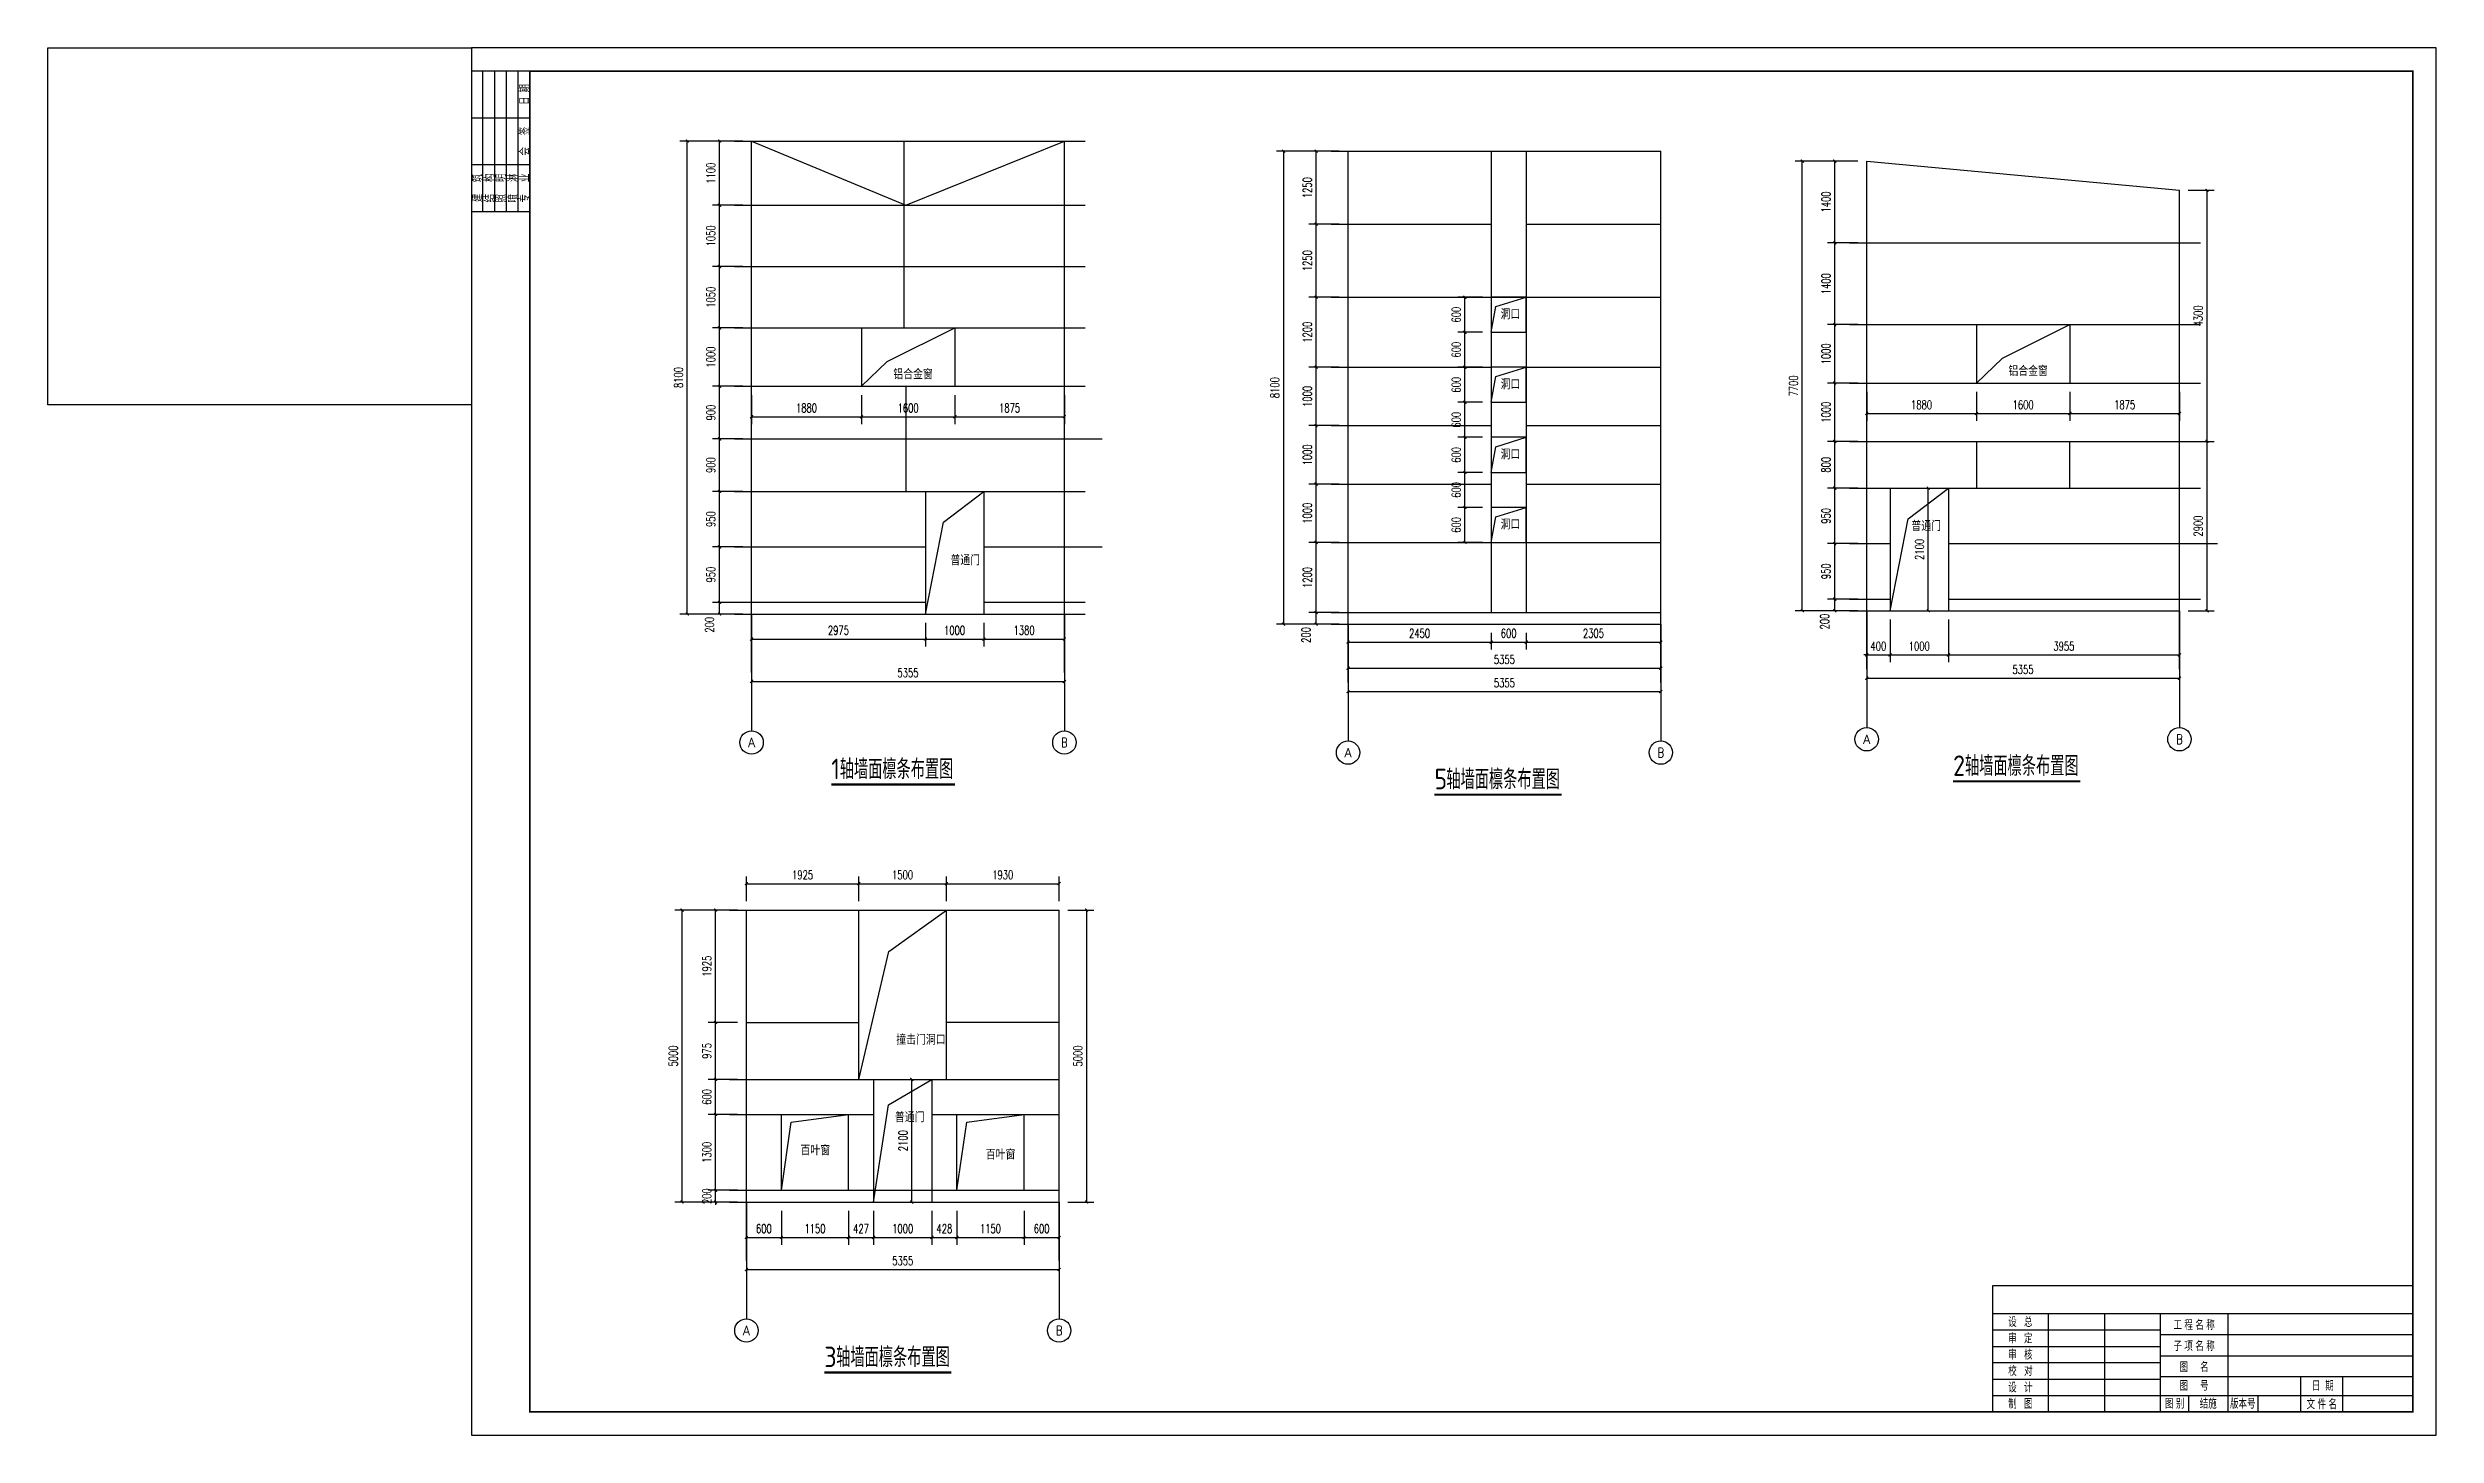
# Model space of a CAD drawing. Extents: x 1129386 to 1651949, y 463500 to 493200.
# Drawn here: x 1529265 to 1570160, y 469440 to 493200 of the extents above; entities that cross this region are included whole.
import ezdxf
from ezdxf.enums import TextEntityAlignment as Align

# ---------------------------------------------------------------- set-up
doc = ezdxf.new("R2010")
doc.units = 0
doc.header["$LTSCALE"] = 1000
doc.header["$MEASUREMENT"] = 0
for name, color, linetype in [('1', 7, 'Continuous'), ('8', 8, 'Continuous'), ('AXIS', 3, 'Continuous'), ('AXIS_TEXT', 7, 'Continuous'), ('DIM_SYMB', 3, 'Continuous'), ('DOTE', 1, 'Continuous'), ('PUB_DIM', 3, 'Continuous'), ('PUB_TEXT', 7, 'Continuous')]:
    doc.layers.add(name, color=color, linetype=linetype)
doc.styles.add('_TCH_AXIS', font='COMPLEX', dxfattribs={"bigfont": 'GBCBIG'})
doc.styles.add('COMPLEX', font='COMPLEX')
doc.styles.add('DIM_FONT', font='SIMPLEX', dxfattribs={"width": 0.7, "bigfont": 'GBCBIG'})
doc.styles.add('HZ', font='tssdeng.shx', dxfattribs={"width": 0.7, "bigfont": 'tssdchn.shx'})
doc.styles.get("Standard").update_dxf_attribs({"font": 'gbenor.shx', "bigfont": 'gbcbig.shx'})
doc.styles.add('XKB', font='tjtxt.shx', dxfattribs={"width": 0.7, "bigfont": 'tssdchn.shx'})
doc.dimstyles.new('DIMN50', dxfattribs={"dimscale": 0.5, "dimtxt": 300, "dimasz": 100, "dimexe": 250, "dimexo": 300, "dimgap": 150, "dimtad": 1, "dimdec": 0, "dimzin": 0, "dimdsep": 46, "dimtxsty": 'DIM_FONT', "dimblk": 'ARCHTICK', "dimcen": 0.09, "dimclrt": 7, "dimazin": 2, "dimtfac": 1, "dimtdec": 0, "dimtix": 1, "dimtmove": 2, "dimatfit": 3, "dimldrblk": 'ARCHTICK', "dimfxl": 0, "dimtolj": 1, "dimtzin": 0, "dimarcsym": 0})

msp = doc.modelspace()

# ---------------------------------------------------------------- texts
at = {"layer": '1', "ltscale": 8, "style": 'HZ', "width": 0.7}
for s, height, p in [('日 期', 160, (1537419.9, 492400.9)), ('会   签', 160, (1537419.9, 491600.9)), ('建   筑', 154.88, (1536609.7, 490798.1)), ('结   构', 160, (1536819.9, 490798.1)), ('照   明', 160, (1537019.9, 490798.1)), ('喷   淋', 160, (1537219.9, 490798.1)), ('专   业', 160, (1537419.9, 490798.1))]:
    msp.add_text(s, height=height, rotation=90, dxfattribs=at).set_placement(p, align=Align.MIDDLE)
at = {"layer": '1', "style": 'XKB', "width": 0.7}
for s, p in [('设   总', (1563039.8, 471294.8)), ('审   定', (1563039.8, 471014.8)), ('工 程 名 称', (1566014.3, 471243.9)), ('审   核', (1563039.8, 470734.8)), ('子 项 名 称', (1566014.3, 470883.9)), ('图     名', (1566014.3, 470523.9)), ('校   对', (1563039.8, 470454.8)), ('设   计', (1563039.8, 470174.8)), ('图     号', (1566014.3, 470203.9)), ('日  期', (1568218.4, 470203.9)), ('制   图', (1563039.8, 469894.8)), ('图 别', (1565681, 469897.2)), ('结施', (1566255.6, 469897.2)), ('版本号', (1566847.3, 469896.2)), ('文 件 名', (1568199.8, 469887.4))]:
    msp.add_text(s, height=160, dxfattribs=at).set_placement(p, align=Align.CENTER)
at = {"layer": 'PUB_TEXT'}
for s, height, p in [('洞口', 168.79, (1554139.9, 488552)), ('铝合金窗', 168.79, (1543743.4, 487523.7)), ('洞口', 168.79, (1554139.9, 487352)), ('铝合金窗', 168.79, (1562835.6, 487578.9)), ('洞口', 168.79, (1554139.9, 486152)), ('洞口', 168.79, (1554139.9, 484952)), ('普通门', 168.79, (1561174.3, 484925.3)), ('普通门', 168.79, (1544720.6, 484338.6)), ('1', 350, (1542679.5, 480676.3)), ('轴墙面檩条布置图', 337.59, (1542825.4, 480676.3)), ('2', 350, (1561887.6, 480731.5)), ('轴墙面檩条布置图', 337.59, (1562091.8, 480731.5)), ('5', 350, (1553007.5, 480502.3)), ('轴墙面檩条布置图', 337.59, (1553211.6, 480502.3)), ('撞击门洞口', 168.79, (1543793, 476126.9)), ('普通门', 168.79, (1543769.4, 474800.7)), ('百叶窗', 168.79, (1542153.7, 474233.1)), ('百叶窗', 168.79, (1545325.3, 474162.6)), ('3', 350, (1542561.1, 470606.9)), ('轴墙面檩条布置图', 337.59, (1542765.2, 470606.9))]:
    msp.add_text(s, height=height, dxfattribs=at).set_placement(p)

# ---------------------------------------------------------------- blocks, each defined once
blk = doc.blocks.new('_ArchTick')
at = {"color": 0, "linetype": 'ByBlock', "const_width": 0.4}
blk.add_lwpolyline([(-0.5, -0.5), (0.5, 0.5)], dxfattribs=at)
blk = doc.blocks.new('*D282')
at = {"layer": 'AXIS', "color": 0, "lineweight": -2}
for p, q in [((1541226, 478584), (1541226, 479010)), ((1541226, 478885), (1543151, 478885)), ((1543151, 478584), (1543151, 479010))]:
    blk.add_line(p, q, dxfattribs=at)
at = {"layer": 'Defpoints', "color": 0}
for p in [(1543151, 478885), (1541226, 478434), (1543151, 478434)]:
    blk.add_point(p, dxfattribs=at)
at = {"layer": 'AXIS', "color": 0, "lineweight": -2, "xscale": 50, "yscale": 50, "zscale": 50, "rotation": 180}
blk.add_blockref('_ArchTick', (1541226, 478885), dxfattribs=at)
at = {"layer": 'AXIS', "color": 0, "lineweight": -2, "xscale": 50, "yscale": 50, "zscale": 50}
blk.add_blockref('_ArchTick', (1543151, 478885), dxfattribs=at)
at = {"layer": 'AXIS', "color": 7, "insert": (1542189, 479035), "char_height": 150, "attachment_point": 5, "style": 'DIM_FONT'}
blk.add_mtext('\\A1;1925', dxfattribs=at)
blk = doc.blocks.new('*D283')
at = {"layer": 'AXIS', "color": 0, "lineweight": -2}
for p, q in [((1543151, 478584), (1543151, 479010)), ((1543151, 478885), (1544651, 478885)), ((1544651, 478584), (1544651, 479010))]:
    blk.add_line(p, q, dxfattribs=at)
at = {"layer": 'Defpoints', "color": 0}
for p in [(1544651, 478885), (1543151, 478434), (1544651, 478434)]:
    blk.add_point(p, dxfattribs=at)
at = {"layer": 'AXIS', "color": 0, "lineweight": -2, "xscale": 50, "yscale": 50, "zscale": 50, "rotation": 180}
blk.add_blockref('_ArchTick', (1543151, 478885), dxfattribs=at)
at = {"layer": 'AXIS', "color": 0, "lineweight": -2, "xscale": 50, "yscale": 50, "zscale": 50}
blk.add_blockref('_ArchTick', (1544651, 478885), dxfattribs=at)
at = {"layer": 'AXIS', "color": 7, "insert": (1543901, 479035), "char_height": 150, "attachment_point": 5, "style": 'DIM_FONT'}
blk.add_mtext('\\A1;1500', dxfattribs=at)
blk = doc.blocks.new('*D284')
at = {"layer": 'AXIS', "color": 0, "lineweight": -2}
for p, q in [((1544651, 478584), (1544651, 479010)), ((1544651, 478885), (1546581, 478885)), ((1546581, 478584), (1546581, 479010))]:
    blk.add_line(p, q, dxfattribs=at)
at = {"layer": 'Defpoints', "color": 0}
for p in [(1546581, 478885), (1544651, 478434), (1546581, 478434)]:
    blk.add_point(p, dxfattribs=at)
at = {"layer": 'AXIS', "color": 0, "lineweight": -2, "xscale": 50, "yscale": 50, "zscale": 50, "rotation": 180}
blk.add_blockref('_ArchTick', (1544651, 478885), dxfattribs=at)
at = {"layer": 'AXIS', "color": 0, "lineweight": -2, "xscale": 50, "yscale": 50, "zscale": 50}
blk.add_blockref('_ArchTick', (1546581, 478885), dxfattribs=at)
at = {"layer": 'AXIS', "color": 7, "insert": (1545616, 479035), "char_height": 150, "attachment_point": 5, "style": 'DIM_FONT'}
blk.add_mtext('\\A1;1930', dxfattribs=at)
blk = doc.blocks.new('*D285')
at = {"layer": 'Defpoints', "color": 0}
for p in [(1543403, 475534), (1544058, 475534), (1543403, 473434)]:
    blk.add_point(p, dxfattribs=at)
at = {"layer": 'PUB_DIM', "color": 0, "lineweight": -2}
for p, q in [((1543553, 475534), (1544183, 475534)), ((1544058, 473434), (1544058, 475534)), ((1543553, 473434), (1544183, 473434))]:
    blk.add_line(p, q, dxfattribs=at)
at = {"layer": 'PUB_DIM', "color": 0, "lineweight": -2, "xscale": 50, "yscale": 50, "zscale": 50}
for p, rotation in [((1544058, 475534), 90), ((1544058, 473434), 270)]:
    blk.add_blockref('_ArchTick', p, dxfattribs=dict(at, rotation=rotation))
at = {"layer": 'PUB_DIM', "color": 7, "insert": (1543908, 474484), "char_height": 150, "attachment_point": 5, "rotation": 90, "style": 'DIM_FONT'}
blk.add_mtext('\\A1;2100', dxfattribs=at)
blk = doc.blocks.new('*D286')
at = {"layer": 'Defpoints', "color": 0}
for p in [(1560408, 487459), (1562288, 487459), (1562288, 486937)]:
    blk.add_point(p, dxfattribs=at)
at = {"layer": 'PUB_DIM', "color": 0, "lineweight": -2}
for p, q in [((1560408, 487309), (1560408, 486812)), ((1562288, 487309), (1562288, 486812)), ((1560408, 486937), (1562288, 486937))]:
    blk.add_line(p, q, dxfattribs=at)
at = {"layer": 'PUB_DIM', "color": 0, "lineweight": -2, "xscale": 50, "yscale": 50, "zscale": 50, "rotation": 180}
blk.add_blockref('_ArchTick', (1560408, 486937), dxfattribs=at)
at = {"layer": 'PUB_DIM', "color": 0, "lineweight": -2, "xscale": 50, "yscale": 50, "zscale": 50}
blk.add_blockref('_ArchTick', (1562288, 486937), dxfattribs=at)
at = {"layer": 'PUB_DIM', "color": 7, "insert": (1561348, 487087), "char_height": 150, "attachment_point": 5, "style": 'DIM_FONT'}
blk.add_mtext('\\A1;1880', dxfattribs=at)
blk = doc.blocks.new('*D287')
at = {"layer": 'Defpoints', "color": 0}
for p in [(1562288, 487459), (1563888, 487459), (1563888, 486937)]:
    blk.add_point(p, dxfattribs=at)
at = {"layer": 'PUB_DIM', "color": 0, "lineweight": -2}
for p, q in [((1562288, 487309), (1562288, 486812)), ((1563888, 487309), (1563888, 486812)), ((1562288, 486937), (1563888, 486937))]:
    blk.add_line(p, q, dxfattribs=at)
at = {"layer": 'PUB_DIM', "color": 0, "lineweight": -2, "xscale": 50, "yscale": 50, "zscale": 50, "rotation": 180}
blk.add_blockref('_ArchTick', (1562288, 486937), dxfattribs=at)
at = {"layer": 'PUB_DIM', "color": 0, "lineweight": -2, "xscale": 50, "yscale": 50, "zscale": 50}
blk.add_blockref('_ArchTick', (1563888, 486937), dxfattribs=at)
at = {"layer": 'PUB_DIM', "color": 7, "insert": (1563088, 487087), "char_height": 150, "attachment_point": 5, "style": 'DIM_FONT'}
blk.add_mtext('\\A1;1600', dxfattribs=at)
blk = doc.blocks.new('*D288')
at = {"layer": 'Defpoints', "color": 0}
for p in [(1563888, 487459), (1565763, 487459), (1565763, 486937)]:
    blk.add_point(p, dxfattribs=at)
at = {"layer": 'PUB_DIM', "color": 0, "lineweight": -2}
for p, q in [((1563888, 487309), (1563888, 486812)), ((1565763, 487309), (1565763, 486812)), ((1563888, 486937), (1565763, 486937))]:
    blk.add_line(p, q, dxfattribs=at)
at = {"layer": 'PUB_DIM', "color": 0, "lineweight": -2, "xscale": 50, "yscale": 50, "zscale": 50, "rotation": 180}
blk.add_blockref('_ArchTick', (1563888, 486937), dxfattribs=at)
at = {"layer": 'PUB_DIM', "color": 0, "lineweight": -2, "xscale": 50, "yscale": 50, "zscale": 50}
blk.add_blockref('_ArchTick', (1565763, 486937), dxfattribs=at)
at = {"layer": 'PUB_DIM', "color": 7, "insert": (1564825, 487087), "char_height": 150, "attachment_point": 5, "style": 'DIM_FONT'}
blk.add_mtext('\\A1;1875', dxfattribs=at)
blk = doc.blocks.new('*D289')
at = {"layer": 'Defpoints', "color": 0}
for p in [(1559861, 483759), (1560408, 483759), (1560408, 483559)]:
    blk.add_point(p, dxfattribs=at)
at = {"layer": 'PUB_DIM', "color": 0, "lineweight": -2}
for p, q in [((1560258, 483759), (1559736, 483759)), ((1560258, 483559), (1559736, 483559)), ((1559861, 483559), (1559861, 483759))]:
    blk.add_line(p, q, dxfattribs=at)
at = {"layer": 'PUB_DIM', "color": 0, "lineweight": -2, "xscale": 50, "yscale": 50, "zscale": 50}
for p, rotation in [((1559861, 483759), 90), ((1559861, 483559), 270)]:
    blk.add_blockref('_ArchTick', p, dxfattribs=dict(at, rotation=rotation))
at = {"layer": 'PUB_DIM', "color": 7, "insert": (1559689, 483374), "char_height": 150, "attachment_point": 5, "rotation": 90, "style": 'DIM_FONT'}
blk.add_mtext('\\A1;200', dxfattribs=at)
blk = doc.blocks.new('*D290')
at = {"layer": 'Defpoints', "color": 0}
for p in [(1559861, 484709), (1560408, 484709), (1560408, 483759)]:
    blk.add_point(p, dxfattribs=at)
at = {"layer": 'PUB_DIM', "color": 0, "lineweight": -2}
for p, q in [((1560258, 484709), (1559736, 484709)), ((1559861, 483759), (1559861, 484709)), ((1560258, 483759), (1559736, 483759))]:
    blk.add_line(p, q, dxfattribs=at)
at = {"layer": 'PUB_DIM', "color": 0, "lineweight": -2, "xscale": 50, "yscale": 50, "zscale": 50}
for p, rotation in [((1559861, 484709), 90), ((1559861, 483759), 270)]:
    blk.add_blockref('_ArchTick', p, dxfattribs=dict(at, rotation=rotation))
at = {"layer": 'PUB_DIM', "color": 7, "insert": (1559711, 484234), "char_height": 150, "attachment_point": 5, "rotation": 90, "style": 'DIM_FONT'}
blk.add_mtext('\\A1;950', dxfattribs=at)
blk = doc.blocks.new('*D291')
at = {"layer": 'Defpoints', "color": 0}
for p in [(1559861, 485659), (1560408, 485659), (1560408, 484709)]:
    blk.add_point(p, dxfattribs=at)
at = {"layer": 'PUB_DIM', "color": 0, "lineweight": -2}
for p, q in [((1560258, 485659), (1559736, 485659)), ((1559861, 484709), (1559861, 485659)), ((1560258, 484709), (1559736, 484709))]:
    blk.add_line(p, q, dxfattribs=at)
at = {"layer": 'PUB_DIM', "color": 0, "lineweight": -2, "xscale": 50, "yscale": 50, "zscale": 50}
for p, rotation in [((1559861, 485659), 90), ((1559861, 484709), 270)]:
    blk.add_blockref('_ArchTick', p, dxfattribs=dict(at, rotation=rotation))
at = {"layer": 'PUB_DIM', "color": 7, "insert": (1559711, 485184), "char_height": 150, "attachment_point": 5, "rotation": 90, "style": 'DIM_FONT'}
blk.add_mtext('\\A1;950', dxfattribs=at)
blk = doc.blocks.new('*D292')
at = {"layer": 'Defpoints', "color": 0}
for p in [(1559861, 486459), (1560408, 486459), (1560408, 485659)]:
    blk.add_point(p, dxfattribs=at)
at = {"layer": 'PUB_DIM', "color": 0, "lineweight": -2}
for p, q in [((1560258, 486459), (1559736, 486459)), ((1559861, 485659), (1559861, 486459)), ((1560258, 485659), (1559736, 485659))]:
    blk.add_line(p, q, dxfattribs=at)
at = {"layer": 'PUB_DIM', "color": 0, "lineweight": -2, "xscale": 50, "yscale": 50, "zscale": 50}
for p, rotation in [((1559861, 486459), 90), ((1559861, 485659), 270)]:
    blk.add_blockref('_ArchTick', p, dxfattribs=dict(at, rotation=rotation))
at = {"layer": 'PUB_DIM', "color": 7, "insert": (1559711, 486059), "char_height": 150, "attachment_point": 5, "rotation": 90, "style": 'DIM_FONT'}
blk.add_mtext('\\A1;800', dxfattribs=at)
blk = doc.blocks.new('*D293')
at = {"layer": 'Defpoints', "color": 0}
for p in [(1559861, 487459), (1560408, 487459), (1560408, 486459)]:
    blk.add_point(p, dxfattribs=at)
at = {"layer": 'PUB_DIM', "color": 0, "lineweight": -2}
for p, q in [((1560258, 487459), (1559736, 487459)), ((1559861, 486459), (1559861, 487459)), ((1560258, 486459), (1559736, 486459))]:
    blk.add_line(p, q, dxfattribs=at)
at = {"layer": 'PUB_DIM', "color": 0, "lineweight": -2, "xscale": 50, "yscale": 50, "zscale": 50}
for p, rotation in [((1559861, 487459), 90), ((1559861, 486459), 270)]:
    blk.add_blockref('_ArchTick', p, dxfattribs=dict(at, rotation=rotation))
at = {"layer": 'PUB_DIM', "color": 7, "insert": (1559711, 486959), "char_height": 150, "attachment_point": 5, "rotation": 90, "style": 'DIM_FONT'}
blk.add_mtext('\\A1;1000', dxfattribs=at)
blk = doc.blocks.new('*D294')
at = {"layer": 'Defpoints', "color": 0}
for p in [(1559861, 488459), (1560408, 488459), (1560408, 487459)]:
    blk.add_point(p, dxfattribs=at)
at = {"layer": 'PUB_DIM', "color": 0, "lineweight": -2}
for p, q in [((1560258, 488459), (1559736, 488459)), ((1559861, 487459), (1559861, 488459)), ((1560258, 487459), (1559736, 487459))]:
    blk.add_line(p, q, dxfattribs=at)
at = {"layer": 'PUB_DIM', "color": 0, "lineweight": -2, "xscale": 50, "yscale": 50, "zscale": 50}
for p, rotation in [((1559861, 488459), 90), ((1559861, 487459), 270)]:
    blk.add_blockref('_ArchTick', p, dxfattribs=dict(at, rotation=rotation))
at = {"layer": 'PUB_DIM', "color": 7, "insert": (1559711, 487959), "char_height": 150, "attachment_point": 5, "rotation": 90, "style": 'DIM_FONT'}
blk.add_mtext('\\A1;1000', dxfattribs=at)
blk = doc.blocks.new('*D295')
at = {"layer": 'Defpoints', "color": 0}
for p in [(1559861, 489859), (1560408, 489859), (1560408, 488459)]:
    blk.add_point(p, dxfattribs=at)
at = {"layer": 'PUB_DIM', "color": 0, "lineweight": -2}
for p, q in [((1560258, 489859), (1559736, 489859)), ((1559861, 488459), (1559861, 489859)), ((1560258, 488459), (1559736, 488459))]:
    blk.add_line(p, q, dxfattribs=at)
at = {"layer": 'PUB_DIM', "color": 0, "lineweight": -2, "xscale": 50, "yscale": 50, "zscale": 50}
for p, rotation in [((1559861, 489859), 90), ((1559861, 488459), 270)]:
    blk.add_blockref('_ArchTick', p, dxfattribs=dict(at, rotation=rotation))
at = {"layer": 'PUB_DIM', "color": 7, "insert": (1559711, 489159), "char_height": 150, "attachment_point": 5, "rotation": 90, "style": 'DIM_FONT'}
blk.add_mtext('\\A1;1400', dxfattribs=at)
blk = doc.blocks.new('*D296')
at = {"layer": 'Defpoints', "color": 0}
for p in [(1559861, 491259), (1560408, 491259), (1560408, 489859)]:
    blk.add_point(p, dxfattribs=at)
at = {"layer": 'PUB_DIM', "color": 0, "lineweight": -2}
for p, q in [((1560258, 491259), (1559736, 491259)), ((1559861, 489859), (1559861, 491259)), ((1560258, 489859), (1559736, 489859))]:
    blk.add_line(p, q, dxfattribs=at)
at = {"layer": 'PUB_DIM', "color": 0, "lineweight": -2, "xscale": 50, "yscale": 50, "zscale": 50}
for p, rotation in [((1559861, 491259), 90), ((1559861, 489859), 270)]:
    blk.add_blockref('_ArchTick', p, dxfattribs=dict(at, rotation=rotation))
at = {"layer": 'PUB_DIM', "color": 7, "insert": (1559711, 490559), "char_height": 150, "attachment_point": 5, "rotation": 90, "style": 'DIM_FONT'}
blk.add_mtext('\\A1;1400', dxfattribs=at)
blk = doc.blocks.new('*D297')
at = {"layer": 'Defpoints', "color": 0}
for p in [(1560808, 485659), (1561463, 485659), (1560808, 483559)]:
    blk.add_point(p, dxfattribs=at)
at = {"layer": 'PUB_DIM', "color": 0, "lineweight": -2}
for p, q in [((1560958, 485659), (1561588, 485659)), ((1561463, 483559), (1561463, 485659)), ((1560958, 483559), (1561588, 483559))]:
    blk.add_line(p, q, dxfattribs=at)
at = {"layer": 'PUB_DIM', "color": 0, "lineweight": -2, "xscale": 50, "yscale": 50, "zscale": 50}
for p, rotation in [((1561463, 485659), 90), ((1561463, 483559), 270)]:
    blk.add_blockref('_ArchTick', p, dxfattribs=dict(at, rotation=rotation))
at = {"layer": 'PUB_DIM', "color": 7, "insert": (1561313, 484609), "char_height": 150, "attachment_point": 5, "rotation": 90, "style": 'DIM_FONT'}
blk.add_mtext('\\A1;2100', dxfattribs=at)
blk = doc.blocks.new('*D298')
at = {"layer": 'Defpoints', "color": 0}
for p in [(1565763, 490759), (1566235, 490759), (1565763, 486459)]:
    blk.add_point(p, dxfattribs=at)
at = {"layer": 'PUB_DIM', "color": 0, "lineweight": -2}
for p, q in [((1565913, 490759), (1566360, 490759)), ((1566235, 486459), (1566235, 490759)), ((1565913, 486459), (1566360, 486459))]:
    blk.add_line(p, q, dxfattribs=at)
at = {"layer": 'PUB_DIM', "color": 0, "lineweight": -2, "xscale": 50, "yscale": 50, "zscale": 50}
for p, rotation in [((1566235, 490759), 90), ((1566235, 486459), 270)]:
    blk.add_blockref('_ArchTick', p, dxfattribs=dict(at, rotation=rotation))
at = {"layer": 'PUB_DIM', "color": 7, "insert": (1566085, 488609), "char_height": 150, "attachment_point": 5, "rotation": 90, "style": 'DIM_FONT'}
blk.add_mtext('\\A1;4300', dxfattribs=at)
blk = doc.blocks.new('*D299')
at = {"layer": 'Defpoints', "color": 0}
for p in [(1565763, 486459), (1566235, 486459), (1565763, 483559)]:
    blk.add_point(p, dxfattribs=at)
at = {"layer": 'PUB_DIM', "color": 0, "lineweight": -2}
for p, q in [((1565913, 486459), (1566360, 486459)), ((1566235, 483559), (1566235, 486459)), ((1565913, 483559), (1566360, 483559))]:
    blk.add_line(p, q, dxfattribs=at)
at = {"layer": 'PUB_DIM', "color": 0, "lineweight": -2, "xscale": 50, "yscale": 50, "zscale": 50}
for p, rotation in [((1566235, 486459), 90), ((1566235, 483559), 270)]:
    blk.add_blockref('_ArchTick', p, dxfattribs=dict(at, rotation=rotation))
at = {"layer": 'PUB_DIM', "color": 7, "insert": (1566085, 485009), "char_height": 150, "attachment_point": 5, "rotation": 90, "style": 'DIM_FONT'}
blk.add_mtext('\\A1;2900', dxfattribs=at)
blk = doc.blocks.new('*D300')
at = {"layer": 'AXIS', "color": 0, "lineweight": -2}
for p, q in [((1560408, 483409), (1560408, 482678)), ((1560808, 483409), (1560808, 482678)), ((1560408, 482803), (1560358, 482803)), ((1560408, 482803), (1560808, 482803)), ((1560808, 482803), (1560858, 482803))]:
    blk.add_line(p, q, dxfattribs=at)
at = {"layer": 'Defpoints', "color": 0}
for p in [(1560408, 483559), (1560808, 483559), (1560808, 482803)]:
    blk.add_point(p, dxfattribs=at)
at = {"layer": 'AXIS', "color": 0, "lineweight": -2, "xscale": 50, "yscale": 50, "zscale": 50}
blk.add_blockref('_ArchTick', (1560408, 482803), dxfattribs=at)
at = {"layer": 'AXIS', "color": 0, "lineweight": -2, "xscale": 50, "yscale": 50, "zscale": 50, "rotation": 180}
blk.add_blockref('_ArchTick', (1560808, 482803), dxfattribs=at)
at = {"layer": 'AXIS', "color": 7, "insert": (1560608, 482953), "char_height": 150, "attachment_point": 5, "style": 'DIM_FONT'}
blk.add_mtext('\\A1;400', dxfattribs=at)
blk = doc.blocks.new('*D301')
at = {"layer": 'AXIS', "color": 0, "lineweight": -2}
for p, q in [((1560808, 483409), (1560808, 482678)), ((1561808, 483409), (1561808, 482678)), ((1560808, 482803), (1561808, 482803))]:
    blk.add_line(p, q, dxfattribs=at)
at = {"layer": 'Defpoints', "color": 0}
for p in [(1560808, 483559), (1561808, 483559), (1561808, 482803)]:
    blk.add_point(p, dxfattribs=at)
at = {"layer": 'AXIS', "color": 0, "lineweight": -2, "xscale": 50, "yscale": 50, "zscale": 50, "rotation": 180}
blk.add_blockref('_ArchTick', (1560808, 482803), dxfattribs=at)
at = {"layer": 'AXIS', "color": 0, "lineweight": -2, "xscale": 50, "yscale": 50, "zscale": 50}
blk.add_blockref('_ArchTick', (1561808, 482803), dxfattribs=at)
at = {"layer": 'AXIS', "color": 7, "insert": (1561308, 482953), "char_height": 150, "attachment_point": 5, "style": 'DIM_FONT'}
blk.add_mtext('\\A1;1000', dxfattribs=at)
blk = doc.blocks.new('*D302')
at = {"layer": 'AXIS', "color": 0, "lineweight": -2}
for p, q in [((1561808, 483409), (1561808, 482678)), ((1565763, 483409), (1565763, 482678)), ((1561808, 482803), (1565763, 482803))]:
    blk.add_line(p, q, dxfattribs=at)
at = {"layer": 'Defpoints', "color": 0}
for p in [(1561808, 483559), (1565763, 483559), (1565763, 482803)]:
    blk.add_point(p, dxfattribs=at)
at = {"layer": 'AXIS', "color": 0, "lineweight": -2, "xscale": 50, "yscale": 50, "zscale": 50, "rotation": 180}
blk.add_blockref('_ArchTick', (1561808, 482803), dxfattribs=at)
at = {"layer": 'AXIS', "color": 0, "lineweight": -2, "xscale": 50, "yscale": 50, "zscale": 50}
blk.add_blockref('_ArchTick', (1565763, 482803), dxfattribs=at)
at = {"layer": 'AXIS', "color": 7, "insert": (1563785, 482953), "char_height": 150, "attachment_point": 5, "style": 'DIM_FONT'}
blk.add_mtext('\\A1;3955', dxfattribs=at)
blk = doc.blocks.new('*D303')
at = {"layer": 'AXIS', "color": 0, "lineweight": -2}
for p, q in [((1560408, 482409), (1560408, 482278)), ((1560408, 482403), (1565763, 482403)), ((1565763, 482409), (1565763, 482278))]:
    blk.add_line(p, q, dxfattribs=at)
at = {"layer": 'Defpoints', "color": 0}
for p in [(1560408, 482559), (1565763, 482559), (1565763, 482403)]:
    blk.add_point(p, dxfattribs=at)
at = {"layer": 'AXIS', "color": 0, "lineweight": -2, "xscale": 50, "yscale": 50, "zscale": 50, "rotation": 180}
blk.add_blockref('_ArchTick', (1560408, 482403), dxfattribs=at)
at = {"layer": 'AXIS', "color": 0, "lineweight": -2, "xscale": 50, "yscale": 50, "zscale": 50}
blk.add_blockref('_ArchTick', (1565763, 482403), dxfattribs=at)
at = {"layer": 'AXIS', "color": 7, "insert": (1563085, 482553), "char_height": 150, "attachment_point": 5, "style": 'DIM_FONT'}
blk.add_mtext('\\A1;5355', dxfattribs=at)
blk = doc.blocks.new('*D304')
at = {"layer": 'Defpoints', "color": 0}
for p in [(1559306, 491259), (1560408, 491259), (1560408, 483559)]:
    blk.add_point(p, dxfattribs=at)
at = {"layer": 'PUB_DIM', "color": 0, "lineweight": -2}
for p, q in [((1560258, 491259), (1559181, 491259)), ((1559306, 483559), (1559306, 491259)), ((1560258, 483559), (1559181, 483559))]:
    blk.add_line(p, q, dxfattribs=at)
at = {"layer": 'PUB_DIM', "color": 0, "lineweight": -2, "xscale": 50, "yscale": 50, "zscale": 50}
for p, rotation in [((1559306, 491259), 90), ((1559306, 483559), 270)]:
    blk.add_blockref('_ArchTick', p, dxfattribs=dict(at, rotation=rotation))
at = {"layer": 'PUB_DIM', "color": 7, "insert": (1559156, 487409), "char_height": 150, "attachment_point": 5, "rotation": 90, "style": 'DIM_FONT'}
blk.add_mtext('\\A1;7700', dxfattribs=at)
blk = doc.blocks.new('*D305')
at = {"layer": 'Defpoints', "color": 0}
for p in [(1540700, 473634), (1541226, 473634), (1541226, 473434)]:
    blk.add_point(p, dxfattribs=at)
at = {"layer": 'PUB_DIM', "color": 0, "lineweight": -2}
for p, q in [((1541076, 473634), (1540575, 473634)), ((1540700, 473634), (1540700, 473684)), ((1540700, 473434), (1540700, 473634)), ((1541076, 473434), (1540575, 473434)), ((1540700, 473434), (1540700, 473384))]:
    blk.add_line(p, q, dxfattribs=at)
at = {"layer": 'PUB_DIM', "color": 0, "lineweight": -2, "xscale": 50, "yscale": 50, "zscale": 50}
for p, rotation in [((1540700, 473634), 270), ((1540700, 473434), 90)]:
    blk.add_blockref('_ArchTick', p, dxfattribs=dict(at, rotation=rotation))
at = {"layer": 'PUB_DIM', "color": 7, "insert": (1540550, 473534), "char_height": 150, "attachment_point": 5, "rotation": 90, "style": 'DIM_FONT'}
blk.add_mtext('\\A1;200', dxfattribs=at)
blk = doc.blocks.new('*D306')
at = {"layer": 'Defpoints', "color": 0}
for p in [(1540700, 474934), (1541226, 474934), (1541226, 473634)]:
    blk.add_point(p, dxfattribs=at)
at = {"layer": 'PUB_DIM', "color": 0, "lineweight": -2}
for p, q in [((1541076, 474934), (1540575, 474934)), ((1540700, 473634), (1540700, 474934)), ((1541076, 473634), (1540575, 473634))]:
    blk.add_line(p, q, dxfattribs=at)
at = {"layer": 'PUB_DIM', "color": 0, "lineweight": -2, "xscale": 50, "yscale": 50, "zscale": 50}
for p, rotation in [((1540700, 474934), 90), ((1540700, 473634), 270)]:
    blk.add_blockref('_ArchTick', p, dxfattribs=dict(at, rotation=rotation))
at = {"layer": 'PUB_DIM', "color": 7, "insert": (1540550, 474284), "char_height": 150, "attachment_point": 5, "rotation": 90, "style": 'DIM_FONT'}
blk.add_mtext('\\A1;1300', dxfattribs=at)
blk = doc.blocks.new('*D307')
at = {"layer": 'Defpoints', "color": 0}
for p in [(1540700, 475534), (1541226, 475534), (1541226, 474934)]:
    blk.add_point(p, dxfattribs=at)
at = {"layer": 'PUB_DIM', "color": 0, "lineweight": -2}
for p, q in [((1541076, 475534), (1540575, 475534)), ((1540700, 474934), (1540700, 475534)), ((1541076, 474934), (1540575, 474934))]:
    blk.add_line(p, q, dxfattribs=at)
at = {"layer": 'PUB_DIM', "color": 0, "lineweight": -2, "xscale": 50, "yscale": 50, "zscale": 50}
for p, rotation in [((1540700, 475534), 90), ((1540700, 474934), 270)]:
    blk.add_blockref('_ArchTick', p, dxfattribs=dict(at, rotation=rotation))
at = {"layer": 'PUB_DIM', "color": 7, "insert": (1540550, 475234), "char_height": 150, "attachment_point": 5, "rotation": 90, "style": 'DIM_FONT'}
blk.add_mtext('\\A1;600', dxfattribs=at)
blk = doc.blocks.new('*D308')
at = {"layer": 'Defpoints', "color": 0}
for p in [(1540700, 476509), (1541226, 476509), (1541226, 475534)]:
    blk.add_point(p, dxfattribs=at)
at = {"layer": 'PUB_DIM', "color": 0, "lineweight": -2}
for p, q in [((1541076, 476509), (1540575, 476509)), ((1540700, 475534), (1540700, 476509)), ((1541076, 475534), (1540575, 475534))]:
    blk.add_line(p, q, dxfattribs=at)
at = {"layer": 'PUB_DIM', "color": 0, "lineweight": -2, "xscale": 50, "yscale": 50, "zscale": 50}
for p, rotation in [((1540700, 476509), 90), ((1540700, 475534), 270)]:
    blk.add_blockref('_ArchTick', p, dxfattribs=dict(at, rotation=rotation))
at = {"layer": 'PUB_DIM', "color": 7, "insert": (1540550, 476022), "char_height": 150, "attachment_point": 5, "rotation": 90, "style": 'DIM_FONT'}
blk.add_mtext('\\A1;975', dxfattribs=at)
blk = doc.blocks.new('*D309')
at = {"layer": 'Defpoints', "color": 0}
for p in [(1540700, 478434), (1541226, 478434), (1541226, 476509)]:
    blk.add_point(p, dxfattribs=at)
at = {"layer": 'PUB_DIM', "color": 0, "lineweight": -2}
for p, q in [((1541076, 478434), (1540575, 478434)), ((1540700, 476509), (1540700, 478434)), ((1541076, 476509), (1540575, 476509))]:
    blk.add_line(p, q, dxfattribs=at)
at = {"layer": 'PUB_DIM', "color": 0, "lineweight": -2, "xscale": 50, "yscale": 50, "zscale": 50}
for p, rotation in [((1540700, 478434), 90), ((1540700, 476509), 270)]:
    blk.add_blockref('_ArchTick', p, dxfattribs=dict(at, rotation=rotation))
at = {"layer": 'PUB_DIM', "color": 7, "insert": (1540550, 477472), "char_height": 150, "attachment_point": 5, "rotation": 90, "style": 'DIM_FONT'}
blk.add_mtext('\\A1;1925', dxfattribs=at)
blk = doc.blocks.new('*D310')
at = {"layer": 'Defpoints', "color": 0}
for p in [(1541226, 473434), (1541826, 473434), (1541826, 472828)]:
    blk.add_point(p, dxfattribs=at)
at = {"layer": 'PUB_DIM', "color": 0, "lineweight": -2}
for p, q in [((1541226, 473284), (1541226, 472703)), ((1541826, 473284), (1541826, 472703)), ((1541226, 472828), (1541826, 472828))]:
    blk.add_line(p, q, dxfattribs=at)
at = {"layer": 'PUB_DIM', "color": 0, "lineweight": -2, "xscale": 50, "yscale": 50, "zscale": 50, "rotation": 180}
blk.add_blockref('_ArchTick', (1541226, 472828), dxfattribs=at)
at = {"layer": 'PUB_DIM', "color": 0, "lineweight": -2, "xscale": 50, "yscale": 50, "zscale": 50}
blk.add_blockref('_ArchTick', (1541826, 472828), dxfattribs=at)
at = {"layer": 'PUB_DIM', "color": 7, "insert": (1541526, 472978), "char_height": 150, "attachment_point": 5, "style": 'DIM_FONT'}
blk.add_mtext('\\A1;600', dxfattribs=at)
blk = doc.blocks.new('*D311')
at = {"layer": 'Defpoints', "color": 0}
for p in [(1541826, 473434), (1542976, 473434), (1542976, 472828)]:
    blk.add_point(p, dxfattribs=at)
at = {"layer": 'PUB_DIM', "color": 0, "lineweight": -2}
for p, q in [((1541826, 473284), (1541826, 472703)), ((1542976, 473284), (1542976, 472703)), ((1541826, 472828), (1542976, 472828))]:
    blk.add_line(p, q, dxfattribs=at)
at = {"layer": 'PUB_DIM', "color": 0, "lineweight": -2, "xscale": 50, "yscale": 50, "zscale": 50, "rotation": 180}
blk.add_blockref('_ArchTick', (1541826, 472828), dxfattribs=at)
at = {"layer": 'PUB_DIM', "color": 0, "lineweight": -2, "xscale": 50, "yscale": 50, "zscale": 50}
blk.add_blockref('_ArchTick', (1542976, 472828), dxfattribs=at)
at = {"layer": 'PUB_DIM', "color": 7, "insert": (1542401, 472978), "char_height": 150, "attachment_point": 5, "style": 'DIM_FONT'}
blk.add_mtext('\\A1;1150', dxfattribs=at)
blk = doc.blocks.new('*D312')
at = {"layer": 'Defpoints', "color": 0}
for p in [(1542976, 473434), (1543403, 473434), (1543403, 472828)]:
    blk.add_point(p, dxfattribs=at)
at = {"layer": 'PUB_DIM', "color": 0, "lineweight": -2}
for p, q in [((1542976, 473284), (1542976, 472703)), ((1543403, 473284), (1543403, 472703)), ((1542976, 472828), (1543403, 472828))]:
    blk.add_line(p, q, dxfattribs=at)
at = {"layer": 'PUB_DIM', "color": 0, "lineweight": -2, "xscale": 50, "yscale": 50, "zscale": 50, "rotation": 180}
blk.add_blockref('_ArchTick', (1542976, 472828), dxfattribs=at)
at = {"layer": 'PUB_DIM', "color": 0, "lineweight": -2, "xscale": 50, "yscale": 50, "zscale": 50}
blk.add_blockref('_ArchTick', (1543403, 472828), dxfattribs=at)
at = {"layer": 'PUB_DIM', "color": 7, "insert": (1543190, 472978), "char_height": 150, "attachment_point": 5, "style": 'DIM_FONT'}
blk.add_mtext('\\A1;427', dxfattribs=at)
blk = doc.blocks.new('*D313')
at = {"layer": 'Defpoints', "color": 0}
for p in [(1543403, 473434), (1544403, 473434), (1544403, 472828)]:
    blk.add_point(p, dxfattribs=at)
at = {"layer": 'PUB_DIM', "color": 0, "lineweight": -2}
for p, q in [((1543403, 473284), (1543403, 472703)), ((1544403, 473284), (1544403, 472703)), ((1543403, 472828), (1544403, 472828))]:
    blk.add_line(p, q, dxfattribs=at)
at = {"layer": 'PUB_DIM', "color": 0, "lineweight": -2, "xscale": 50, "yscale": 50, "zscale": 50, "rotation": 180}
blk.add_blockref('_ArchTick', (1543403, 472828), dxfattribs=at)
at = {"layer": 'PUB_DIM', "color": 0, "lineweight": -2, "xscale": 50, "yscale": 50, "zscale": 50}
blk.add_blockref('_ArchTick', (1544403, 472828), dxfattribs=at)
at = {"layer": 'PUB_DIM', "color": 7, "insert": (1543903, 472978), "char_height": 150, "attachment_point": 5, "style": 'DIM_FONT'}
blk.add_mtext('\\A1;1000', dxfattribs=at)
blk = doc.blocks.new('*D314')
at = {"layer": 'Defpoints', "color": 0}
for p in [(1544403, 473434), (1544831, 473434), (1544831, 472828)]:
    blk.add_point(p, dxfattribs=at)
at = {"layer": 'PUB_DIM', "color": 0, "lineweight": -2}
for p, q in [((1544403, 473284), (1544403, 472703)), ((1544831, 473284), (1544831, 472703)), ((1544403, 472828), (1544831, 472828))]:
    blk.add_line(p, q, dxfattribs=at)
at = {"layer": 'PUB_DIM', "color": 0, "lineweight": -2, "xscale": 50, "yscale": 50, "zscale": 50, "rotation": 180}
blk.add_blockref('_ArchTick', (1544403, 472828), dxfattribs=at)
at = {"layer": 'PUB_DIM', "color": 0, "lineweight": -2, "xscale": 50, "yscale": 50, "zscale": 50}
blk.add_blockref('_ArchTick', (1544831, 472828), dxfattribs=at)
at = {"layer": 'PUB_DIM', "color": 7, "insert": (1544617, 472978), "char_height": 150, "attachment_point": 5, "style": 'DIM_FONT'}
blk.add_mtext('\\A1;428', dxfattribs=at)
blk = doc.blocks.new('*D315')
at = {"layer": 'Defpoints', "color": 0}
for p in [(1544831, 473434), (1545981, 473434), (1545981, 472828)]:
    blk.add_point(p, dxfattribs=at)
at = {"layer": 'PUB_DIM', "color": 0, "lineweight": -2}
for p, q in [((1544831, 473284), (1544831, 472703)), ((1545981, 473284), (1545981, 472703)), ((1544831, 472828), (1545981, 472828))]:
    blk.add_line(p, q, dxfattribs=at)
at = {"layer": 'PUB_DIM', "color": 0, "lineweight": -2, "xscale": 50, "yscale": 50, "zscale": 50, "rotation": 180}
blk.add_blockref('_ArchTick', (1544831, 472828), dxfattribs=at)
at = {"layer": 'PUB_DIM', "color": 0, "lineweight": -2, "xscale": 50, "yscale": 50, "zscale": 50}
blk.add_blockref('_ArchTick', (1545981, 472828), dxfattribs=at)
at = {"layer": 'PUB_DIM', "color": 7, "insert": (1545406, 472978), "char_height": 150, "attachment_point": 5, "style": 'DIM_FONT'}
blk.add_mtext('\\A1;1150', dxfattribs=at)
blk = doc.blocks.new('*D316')
at = {"layer": 'Defpoints', "color": 0}
for p in [(1545981, 473434), (1546581, 473434), (1546581, 472828)]:
    blk.add_point(p, dxfattribs=at)
at = {"layer": 'PUB_DIM', "color": 0, "lineweight": -2}
for p, q in [((1545981, 473284), (1545981, 472703)), ((1546581, 473284), (1546581, 472703)), ((1545981, 472828), (1546581, 472828))]:
    blk.add_line(p, q, dxfattribs=at)
at = {"layer": 'PUB_DIM', "color": 0, "lineweight": -2, "xscale": 50, "yscale": 50, "zscale": 50, "rotation": 180}
blk.add_blockref('_ArchTick', (1545981, 472828), dxfattribs=at)
at = {"layer": 'PUB_DIM', "color": 0, "lineweight": -2, "xscale": 50, "yscale": 50, "zscale": 50}
blk.add_blockref('_ArchTick', (1546581, 472828), dxfattribs=at)
at = {"layer": 'PUB_DIM', "color": 7, "insert": (1546281, 472978), "char_height": 150, "attachment_point": 5, "style": 'DIM_FONT'}
blk.add_mtext('\\A1;600', dxfattribs=at)
blk = doc.blocks.new('*D317')
at = {"layer": 'Defpoints', "color": 0}
for p in [(1546581, 478434), (1547053, 478434), (1546581, 473434)]:
    blk.add_point(p, dxfattribs=at)
at = {"layer": 'PUB_DIM', "color": 0, "lineweight": -2}
for p, q in [((1546731, 478434), (1547178, 478434)), ((1547053, 473434), (1547053, 478434)), ((1546731, 473434), (1547178, 473434))]:
    blk.add_line(p, q, dxfattribs=at)
at = {"layer": 'PUB_DIM', "color": 0, "lineweight": -2, "xscale": 50, "yscale": 50, "zscale": 50}
for p, rotation in [((1547053, 478434), 90), ((1547053, 473434), 270)]:
    blk.add_blockref('_ArchTick', p, dxfattribs=dict(at, rotation=rotation))
at = {"layer": 'PUB_DIM', "color": 7, "insert": (1546903, 475934), "char_height": 150, "attachment_point": 5, "rotation": 90, "style": 'DIM_FONT'}
blk.add_mtext('\\A1;5000', dxfattribs=at)
blk = doc.blocks.new('*D318')
at = {"layer": 'AXIS', "color": 0, "lineweight": -2}
for p, q in [((1541226, 472284), (1541226, 472153)), ((1541226, 472278), (1546581, 472278)), ((1546581, 472284), (1546581, 472153))]:
    blk.add_line(p, q, dxfattribs=at)
at = {"layer": 'Defpoints', "color": 0}
for p in [(1541226, 472434), (1546581, 472434), (1546581, 472278)]:
    blk.add_point(p, dxfattribs=at)
at = {"layer": 'AXIS', "color": 0, "lineweight": -2, "xscale": 50, "yscale": 50, "zscale": 50, "rotation": 180}
blk.add_blockref('_ArchTick', (1541226, 472278), dxfattribs=at)
at = {"layer": 'AXIS', "color": 0, "lineweight": -2, "xscale": 50, "yscale": 50, "zscale": 50}
blk.add_blockref('_ArchTick', (1546581, 472278), dxfattribs=at)
at = {"layer": 'AXIS', "color": 7, "insert": (1543904, 472428), "char_height": 150, "attachment_point": 5, "style": 'DIM_FONT'}
blk.add_mtext('\\A1;5355', dxfattribs=at)
blk = doc.blocks.new('*D319')
at = {"layer": 'Defpoints', "color": 0}
for p in [(1540125, 478434), (1541226, 478434), (1541226, 473434)]:
    blk.add_point(p, dxfattribs=at)
at = {"layer": 'PUB_DIM', "color": 0, "lineweight": -2}
for p, q in [((1541076, 478434), (1540000, 478434)), ((1540125, 473434), (1540125, 478434)), ((1541076, 473434), (1540000, 473434))]:
    blk.add_line(p, q, dxfattribs=at)
at = {"layer": 'PUB_DIM', "color": 0, "lineweight": -2, "xscale": 50, "yscale": 50, "zscale": 50}
for p, rotation in [((1540125, 478434), 90), ((1540125, 473434), 270)]:
    blk.add_blockref('_ArchTick', p, dxfattribs=dict(at, rotation=rotation))
at = {"layer": 'PUB_DIM', "color": 7, "insert": (1539975, 475934), "char_height": 150, "attachment_point": 5, "rotation": 90, "style": 'DIM_FONT'}
blk.add_mtext('\\A1;5000', dxfattribs=at)
blk = doc.blocks.new('*D320')
at = {"layer": 'Defpoints', "color": 0}
for p in [(1551528, 483329), (1553978, 483329), (1553978, 483023)]:
    blk.add_point(p, dxfattribs=at)
at = {"layer": 'PUB_DIM', "color": 0, "lineweight": -2}
for p, q in [((1551528, 483179), (1551528, 482898)), ((1551528, 483023), (1553978, 483023)), ((1553978, 483179), (1553978, 482898))]:
    blk.add_line(p, q, dxfattribs=at)
at = {"layer": 'PUB_DIM', "color": 0, "lineweight": -2, "xscale": 50, "yscale": 50, "zscale": 50, "rotation": 180}
blk.add_blockref('_ArchTick', (1551528, 483023), dxfattribs=at)
at = {"layer": 'PUB_DIM', "color": 0, "lineweight": -2, "xscale": 50, "yscale": 50, "zscale": 50}
blk.add_blockref('_ArchTick', (1553978, 483023), dxfattribs=at)
at = {"layer": 'PUB_DIM', "color": 7, "insert": (1552753, 483173), "char_height": 150, "attachment_point": 5, "style": 'DIM_FONT'}
blk.add_mtext('\\A1;2450', dxfattribs=at)
blk = doc.blocks.new('*D321')
at = {"layer": 'Defpoints', "color": 0}
for p in [(1553978, 483329), (1554578, 483329), (1554578, 483023)]:
    blk.add_point(p, dxfattribs=at)
at = {"layer": 'PUB_DIM', "color": 0, "lineweight": -2}
for p, q in [((1553978, 483179), (1553978, 482898)), ((1553978, 483023), (1554578, 483023)), ((1554578, 483179), (1554578, 482898))]:
    blk.add_line(p, q, dxfattribs=at)
at = {"layer": 'PUB_DIM', "color": 0, "lineweight": -2, "xscale": 50, "yscale": 50, "zscale": 50, "rotation": 180}
blk.add_blockref('_ArchTick', (1553978, 483023), dxfattribs=at)
at = {"layer": 'PUB_DIM', "color": 0, "lineweight": -2, "xscale": 50, "yscale": 50, "zscale": 50}
blk.add_blockref('_ArchTick', (1554578, 483023), dxfattribs=at)
at = {"layer": 'PUB_DIM', "color": 7, "insert": (1554278, 483173), "char_height": 150, "attachment_point": 5, "style": 'DIM_FONT'}
blk.add_mtext('\\A1;600', dxfattribs=at)
blk = doc.blocks.new('*D322')
at = {"layer": 'Defpoints', "color": 0}
for p in [(1554578, 483329), (1556883, 483329), (1556883, 483023)]:
    blk.add_point(p, dxfattribs=at)
at = {"layer": 'PUB_DIM', "color": 0, "lineweight": -2}
for p, q in [((1554578, 483179), (1554578, 482898)), ((1554578, 483023), (1556883, 483023)), ((1556883, 483179), (1556883, 482898))]:
    blk.add_line(p, q, dxfattribs=at)
at = {"layer": 'PUB_DIM', "color": 0, "lineweight": -2, "xscale": 50, "yscale": 50, "zscale": 50, "rotation": 180}
blk.add_blockref('_ArchTick', (1554578, 483023), dxfattribs=at)
at = {"layer": 'PUB_DIM', "color": 0, "lineweight": -2, "xscale": 50, "yscale": 50, "zscale": 50}
blk.add_blockref('_ArchTick', (1556883, 483023), dxfattribs=at)
at = {"layer": 'PUB_DIM', "color": 7, "insert": (1555730, 483173), "char_height": 150, "attachment_point": 5, "style": 'DIM_FONT'}
blk.add_mtext('\\A1;2305', dxfattribs=at)
blk = doc.blocks.new('*D323')
at = {"layer": 'Defpoints', "color": 0}
for p in [(1553530, 485329), (1553978, 485329), (1553978, 484729)]:
    blk.add_point(p, dxfattribs=at)
at = {"layer": 'PUB_DIM', "color": 0, "lineweight": -2}
for p, q in [((1553828, 485329), (1553405, 485329)), ((1553530, 484729), (1553530, 485329)), ((1553828, 484729), (1553405, 484729))]:
    blk.add_line(p, q, dxfattribs=at)
at = {"layer": 'PUB_DIM', "color": 0, "lineweight": -2, "xscale": 50, "yscale": 50, "zscale": 50}
for p, rotation in [((1553530, 485329), 90), ((1553530, 484729), 270)]:
    blk.add_blockref('_ArchTick', p, dxfattribs=dict(at, rotation=rotation))
at = {"layer": 'PUB_DIM', "color": 7, "insert": (1553380, 485029), "char_height": 150, "attachment_point": 5, "rotation": 90, "style": 'DIM_FONT'}
blk.add_mtext('\\A1;600', dxfattribs=at)
blk = doc.blocks.new('*D324')
at = {"layer": 'Defpoints', "color": 0}
for p in [(1553530, 485929), (1553978, 485929), (1553978, 485329)]:
    blk.add_point(p, dxfattribs=at)
at = {"layer": 'PUB_DIM', "color": 0, "lineweight": -2}
for p, q in [((1553828, 485929), (1553405, 485929)), ((1553530, 485329), (1553530, 485929)), ((1553828, 485329), (1553405, 485329))]:
    blk.add_line(p, q, dxfattribs=at)
at = {"layer": 'PUB_DIM', "color": 0, "lineweight": -2, "xscale": 50, "yscale": 50, "zscale": 50}
for p, rotation in [((1553530, 485929), 90), ((1553530, 485329), 270)]:
    blk.add_blockref('_ArchTick', p, dxfattribs=dict(at, rotation=rotation))
at = {"layer": 'PUB_DIM', "color": 7, "insert": (1553380, 485629), "char_height": 150, "attachment_point": 5, "rotation": 90, "style": 'DIM_FONT'}
blk.add_mtext('\\A1;600', dxfattribs=at)
blk = doc.blocks.new('*D325')
at = {"layer": 'Defpoints', "color": 0}
for p in [(1553530, 486529), (1553978, 486529), (1553978, 485929)]:
    blk.add_point(p, dxfattribs=at)
at = {"layer": 'PUB_DIM', "color": 0, "lineweight": -2}
for p, q in [((1553828, 486529), (1553405, 486529)), ((1553530, 485929), (1553530, 486529)), ((1553828, 485929), (1553405, 485929))]:
    blk.add_line(p, q, dxfattribs=at)
at = {"layer": 'PUB_DIM', "color": 0, "lineweight": -2, "xscale": 50, "yscale": 50, "zscale": 50}
for p, rotation in [((1553530, 486529), 90), ((1553530, 485929), 270)]:
    blk.add_blockref('_ArchTick', p, dxfattribs=dict(at, rotation=rotation))
at = {"layer": 'PUB_DIM', "color": 7, "insert": (1553380, 486229), "char_height": 150, "attachment_point": 5, "rotation": 90, "style": 'DIM_FONT'}
blk.add_mtext('\\A1;600', dxfattribs=at)
blk = doc.blocks.new('*D326')
at = {"layer": 'Defpoints', "color": 0}
for p in [(1553530, 487129), (1553978, 487129), (1553978, 486529)]:
    blk.add_point(p, dxfattribs=at)
at = {"layer": 'PUB_DIM', "color": 0, "lineweight": -2}
for p, q in [((1553828, 487129), (1553405, 487129)), ((1553530, 486529), (1553530, 487129)), ((1553828, 486529), (1553405, 486529))]:
    blk.add_line(p, q, dxfattribs=at)
at = {"layer": 'PUB_DIM', "color": 0, "lineweight": -2, "xscale": 50, "yscale": 50, "zscale": 50}
for p, rotation in [((1553530, 487129), 90), ((1553530, 486529), 270)]:
    blk.add_blockref('_ArchTick', p, dxfattribs=dict(at, rotation=rotation))
at = {"layer": 'PUB_DIM', "color": 7, "insert": (1553380, 486829), "char_height": 150, "attachment_point": 5, "rotation": 90, "style": 'DIM_FONT'}
blk.add_mtext('\\A1;600', dxfattribs=at)
blk = doc.blocks.new('*D327')
at = {"layer": 'Defpoints', "color": 0}
for p in [(1553530, 487729), (1553978, 487729), (1553978, 487129)]:
    blk.add_point(p, dxfattribs=at)
at = {"layer": 'PUB_DIM', "color": 0, "lineweight": -2}
for p, q in [((1553828, 487729), (1553405, 487729)), ((1553530, 487129), (1553530, 487729)), ((1553828, 487129), (1553405, 487129))]:
    blk.add_line(p, q, dxfattribs=at)
at = {"layer": 'PUB_DIM', "color": 0, "lineweight": -2, "xscale": 50, "yscale": 50, "zscale": 50}
for p, rotation in [((1553530, 487729), 90), ((1553530, 487129), 270)]:
    blk.add_blockref('_ArchTick', p, dxfattribs=dict(at, rotation=rotation))
at = {"layer": 'PUB_DIM', "color": 7, "insert": (1553380, 487429), "char_height": 150, "attachment_point": 5, "rotation": 90, "style": 'DIM_FONT'}
blk.add_mtext('\\A1;600', dxfattribs=at)
blk = doc.blocks.new('*D328')
at = {"layer": 'Defpoints', "color": 0}
for p in [(1553530, 488329), (1553978, 488329), (1553978, 487729)]:
    blk.add_point(p, dxfattribs=at)
at = {"layer": 'PUB_DIM', "color": 0, "lineweight": -2}
for p, q in [((1553828, 488329), (1553405, 488329)), ((1553530, 487729), (1553530, 488329)), ((1553828, 487729), (1553405, 487729))]:
    blk.add_line(p, q, dxfattribs=at)
at = {"layer": 'PUB_DIM', "color": 0, "lineweight": -2, "xscale": 50, "yscale": 50, "zscale": 50}
for p, rotation in [((1553530, 488329), 90), ((1553530, 487729), 270)]:
    blk.add_blockref('_ArchTick', p, dxfattribs=dict(at, rotation=rotation))
at = {"layer": 'PUB_DIM', "color": 7, "insert": (1553380, 488029), "char_height": 150, "attachment_point": 5, "rotation": 90, "style": 'DIM_FONT'}
blk.add_mtext('\\A1;600', dxfattribs=at)
blk = doc.blocks.new('*D329')
at = {"layer": 'Defpoints', "color": 0}
for p in [(1553530, 488929), (1553978, 488929), (1553978, 488329)]:
    blk.add_point(p, dxfattribs=at)
at = {"layer": 'PUB_DIM', "color": 0, "lineweight": -2}
for p, q in [((1553828, 488929), (1553405, 488929)), ((1553530, 488329), (1553530, 488929)), ((1553828, 488329), (1553405, 488329))]:
    blk.add_line(p, q, dxfattribs=at)
at = {"layer": 'PUB_DIM', "color": 0, "lineweight": -2, "xscale": 50, "yscale": 50, "zscale": 50}
for p, rotation in [((1553530, 488929), 90), ((1553530, 488329), 270)]:
    blk.add_blockref('_ArchTick', p, dxfattribs=dict(at, rotation=rotation))
at = {"layer": 'PUB_DIM', "color": 7, "insert": (1553380, 488629), "char_height": 150, "attachment_point": 5, "rotation": 90, "style": 'DIM_FONT'}
blk.add_mtext('\\A1;600', dxfattribs=at)
blk = doc.blocks.new('*D330')
at = {"layer": 'AXIS', "color": 0, "lineweight": -2}
for p, q in [((1551528, 482479), (1551528, 482699)), ((1551528, 482574), (1556883, 482574)), ((1556883, 482479), (1556883, 482699))]:
    blk.add_line(p, q, dxfattribs=at)
at = {"layer": 'Defpoints', "color": 0}
for p in [(1556883, 482574), (1551528, 482329), (1556883, 482329)]:
    blk.add_point(p, dxfattribs=at)
at = {"layer": 'AXIS', "color": 0, "lineweight": -2, "xscale": 50, "yscale": 50, "zscale": 50, "rotation": 180}
blk.add_blockref('_ArchTick', (1551528, 482574), dxfattribs=at)
at = {"layer": 'AXIS', "color": 0, "lineweight": -2, "xscale": 50, "yscale": 50, "zscale": 50}
blk.add_blockref('_ArchTick', (1556883, 482574), dxfattribs=at)
at = {"layer": 'AXIS', "color": 7, "insert": (1554205, 482724), "char_height": 150, "attachment_point": 5, "style": 'DIM_FONT'}
blk.add_mtext('\\A1;5355', dxfattribs=at)
blk = doc.blocks.new('*D331')
at = {"layer": 'AXIS', "color": 0, "lineweight": -2}
for p, q in [((1551528, 482179), (1551528, 482049)), ((1551528, 482174), (1556883, 482174)), ((1556883, 482179), (1556883, 482049))]:
    blk.add_line(p, q, dxfattribs=at)
at = {"layer": 'Defpoints', "color": 0}
for p in [(1551528, 482329), (1556883, 482329), (1556883, 482174)]:
    blk.add_point(p, dxfattribs=at)
at = {"layer": 'AXIS', "color": 0, "lineweight": -2, "xscale": 50, "yscale": 50, "zscale": 50, "rotation": 180}
blk.add_blockref('_ArchTick', (1551528, 482174), dxfattribs=at)
at = {"layer": 'AXIS', "color": 0, "lineweight": -2, "xscale": 50, "yscale": 50, "zscale": 50}
blk.add_blockref('_ArchTick', (1556883, 482174), dxfattribs=at)
at = {"layer": 'AXIS', "color": 7, "insert": (1554205, 482324), "char_height": 150, "attachment_point": 5, "style": 'DIM_FONT'}
blk.add_mtext('\\A1;5355', dxfattribs=at)
blk = doc.blocks.new('*D332')
at = {"layer": 'Defpoints', "color": 0}
for p in [(1550426, 491429), (1551528, 491429), (1551528, 483329)]:
    blk.add_point(p, dxfattribs=at)
at = {"layer": 'PUB_DIM', "color": 0, "lineweight": -2}
for p, q in [((1551378, 491429), (1550301, 491429)), ((1550426, 483329), (1550426, 491429)), ((1551378, 483329), (1550301, 483329))]:
    blk.add_line(p, q, dxfattribs=at)
at = {"layer": 'PUB_DIM', "color": 0, "lineweight": -2, "xscale": 50, "yscale": 50, "zscale": 50}
for p, rotation in [((1550426, 491429), 90), ((1550426, 483329), 270)]:
    blk.add_blockref('_ArchTick', p, dxfattribs=dict(at, rotation=rotation))
at = {"layer": 'PUB_DIM', "color": 7, "insert": (1550276, 487379), "char_height": 150, "attachment_point": 5, "rotation": 90, "style": 'DIM_FONT'}
blk.add_mtext('\\A1;8100', dxfattribs=at)
blk = doc.blocks.new('*D333')
at = {"layer": 'Defpoints', "color": 0}
for p in [(1550981, 483529), (1551528, 483529), (1551528, 483329)]:
    blk.add_point(p, dxfattribs=at)
at = {"layer": 'PUB_DIM', "color": 0, "lineweight": -2}
for p, q in [((1551378, 483529), (1550856, 483529)), ((1550981, 483329), (1550981, 483529)), ((1551378, 483329), (1550856, 483329))]:
    blk.add_line(p, q, dxfattribs=at)
at = {"layer": 'PUB_DIM', "color": 0, "lineweight": -2, "xscale": 50, "yscale": 50, "zscale": 50}
for p, rotation in [((1550981, 483529), 90), ((1550981, 483329), 270)]:
    blk.add_blockref('_ArchTick', p, dxfattribs=dict(at, rotation=rotation))
at = {"layer": 'PUB_DIM', "color": 7, "insert": (1550808, 483144), "char_height": 150, "attachment_point": 5, "rotation": 90, "style": 'DIM_FONT'}
blk.add_mtext('\\A1;200', dxfattribs=at)
blk = doc.blocks.new('*D334')
at = {"layer": 'Defpoints', "color": 0}
for p in [(1550981, 484729), (1551528, 484729), (1551528, 483529)]:
    blk.add_point(p, dxfattribs=at)
at = {"layer": 'PUB_DIM', "color": 0, "lineweight": -2}
for p, q in [((1551378, 484729), (1550856, 484729)), ((1550981, 483529), (1550981, 484729)), ((1551378, 483529), (1550856, 483529))]:
    blk.add_line(p, q, dxfattribs=at)
at = {"layer": 'PUB_DIM', "color": 0, "lineweight": -2, "xscale": 50, "yscale": 50, "zscale": 50}
for p, rotation in [((1550981, 484729), 90), ((1550981, 483529), 270)]:
    blk.add_blockref('_ArchTick', p, dxfattribs=dict(at, rotation=rotation))
at = {"layer": 'PUB_DIM', "color": 7, "insert": (1550831, 484129), "char_height": 150, "attachment_point": 5, "rotation": 90, "style": 'DIM_FONT'}
blk.add_mtext('\\A1;1200', dxfattribs=at)
blk = doc.blocks.new('*D335')
at = {"layer": 'Defpoints', "color": 0}
for p in [(1550981, 485729), (1551528, 485729), (1551528, 484729)]:
    blk.add_point(p, dxfattribs=at)
at = {"layer": 'PUB_DIM', "color": 0, "lineweight": -2}
for p, q in [((1551378, 485729), (1550856, 485729)), ((1550981, 484729), (1550981, 485729)), ((1551378, 484729), (1550856, 484729))]:
    blk.add_line(p, q, dxfattribs=at)
at = {"layer": 'PUB_DIM', "color": 0, "lineweight": -2, "xscale": 50, "yscale": 50, "zscale": 50}
for p, rotation in [((1550981, 485729), 90), ((1550981, 484729), 270)]:
    blk.add_blockref('_ArchTick', p, dxfattribs=dict(at, rotation=rotation))
at = {"layer": 'PUB_DIM', "color": 7, "insert": (1550831, 485229), "char_height": 150, "attachment_point": 5, "rotation": 90, "style": 'DIM_FONT'}
blk.add_mtext('\\A1;1000', dxfattribs=at)
blk = doc.blocks.new('*D336')
at = {"layer": 'Defpoints', "color": 0}
for p in [(1550981, 486729), (1551528, 486729), (1551528, 485729)]:
    blk.add_point(p, dxfattribs=at)
at = {"layer": 'PUB_DIM', "color": 0, "lineweight": -2}
for p, q in [((1551378, 486729), (1550856, 486729)), ((1550981, 485729), (1550981, 486729)), ((1551378, 485729), (1550856, 485729))]:
    blk.add_line(p, q, dxfattribs=at)
at = {"layer": 'PUB_DIM', "color": 0, "lineweight": -2, "xscale": 50, "yscale": 50, "zscale": 50}
for p, rotation in [((1550981, 486729), 90), ((1550981, 485729), 270)]:
    blk.add_blockref('_ArchTick', p, dxfattribs=dict(at, rotation=rotation))
at = {"layer": 'PUB_DIM', "color": 7, "insert": (1550831, 486229), "char_height": 150, "attachment_point": 5, "rotation": 90, "style": 'DIM_FONT'}
blk.add_mtext('\\A1;1000', dxfattribs=at)
blk = doc.blocks.new('*D337')
at = {"layer": 'Defpoints', "color": 0}
for p in [(1550981, 487729), (1551528, 487729), (1551528, 486729)]:
    blk.add_point(p, dxfattribs=at)
at = {"layer": 'PUB_DIM', "color": 0, "lineweight": -2}
for p, q in [((1551378, 487729), (1550856, 487729)), ((1550981, 486729), (1550981, 487729)), ((1551378, 486729), (1550856, 486729))]:
    blk.add_line(p, q, dxfattribs=at)
at = {"layer": 'PUB_DIM', "color": 0, "lineweight": -2, "xscale": 50, "yscale": 50, "zscale": 50}
for p, rotation in [((1550981, 487729), 90), ((1550981, 486729), 270)]:
    blk.add_blockref('_ArchTick', p, dxfattribs=dict(at, rotation=rotation))
at = {"layer": 'PUB_DIM', "color": 7, "insert": (1550831, 487229), "char_height": 150, "attachment_point": 5, "rotation": 90, "style": 'DIM_FONT'}
blk.add_mtext('\\A1;1000', dxfattribs=at)
blk = doc.blocks.new('*D338')
at = {"layer": 'Defpoints', "color": 0}
for p in [(1550981, 488929), (1551528, 488929), (1551528, 487729)]:
    blk.add_point(p, dxfattribs=at)
at = {"layer": 'PUB_DIM', "color": 0, "lineweight": -2}
for p, q in [((1551378, 488929), (1550856, 488929)), ((1550981, 487729), (1550981, 488929)), ((1551378, 487729), (1550856, 487729))]:
    blk.add_line(p, q, dxfattribs=at)
at = {"layer": 'PUB_DIM', "color": 0, "lineweight": -2, "xscale": 50, "yscale": 50, "zscale": 50}
for p, rotation in [((1550981, 488929), 90), ((1550981, 487729), 270)]:
    blk.add_blockref('_ArchTick', p, dxfattribs=dict(at, rotation=rotation))
at = {"layer": 'PUB_DIM', "color": 7, "insert": (1550831, 488329), "char_height": 150, "attachment_point": 5, "rotation": 90, "style": 'DIM_FONT'}
blk.add_mtext('\\A1;1200', dxfattribs=at)
blk = doc.blocks.new('*D339')
at = {"layer": 'Defpoints', "color": 0}
for p in [(1550981, 490179), (1551528, 490179), (1551528, 488929)]:
    blk.add_point(p, dxfattribs=at)
at = {"layer": 'PUB_DIM', "color": 0, "lineweight": -2}
for p, q in [((1551378, 490179), (1550856, 490179)), ((1550981, 488929), (1550981, 490179)), ((1551378, 488929), (1550856, 488929))]:
    blk.add_line(p, q, dxfattribs=at)
at = {"layer": 'PUB_DIM', "color": 0, "lineweight": -2, "xscale": 50, "yscale": 50, "zscale": 50}
for p, rotation in [((1550981, 490179), 90), ((1550981, 488929), 270)]:
    blk.add_blockref('_ArchTick', p, dxfattribs=dict(at, rotation=rotation))
at = {"layer": 'PUB_DIM', "color": 7, "insert": (1550831, 489554), "char_height": 150, "attachment_point": 5, "rotation": 90, "style": 'DIM_FONT'}
blk.add_mtext('\\A1;1250', dxfattribs=at)
blk = doc.blocks.new('*D340')
at = {"layer": 'Defpoints', "color": 0}
for p in [(1550981, 491429), (1551528, 491429), (1551528, 490179)]:
    blk.add_point(p, dxfattribs=at)
at = {"layer": 'PUB_DIM', "color": 0, "lineweight": -2}
for p, q in [((1551378, 491429), (1550856, 491429)), ((1550981, 490179), (1550981, 491429)), ((1551378, 490179), (1550856, 490179))]:
    blk.add_line(p, q, dxfattribs=at)
at = {"layer": 'PUB_DIM', "color": 0, "lineweight": -2, "xscale": 50, "yscale": 50, "zscale": 50}
for p, rotation in [((1550981, 491429), 90), ((1550981, 490179), 270)]:
    blk.add_blockref('_ArchTick', p, dxfattribs=dict(at, rotation=rotation))
at = {"layer": 'PUB_DIM', "color": 7, "insert": (1550831, 490804), "char_height": 150, "attachment_point": 5, "rotation": 90, "style": 'DIM_FONT'}
blk.add_mtext('\\A1;1250', dxfattribs=at)
blk = doc.blocks.new('_AXISO')
blk.add_circle((0, 0), 0.5)
at = {"layer": 'AXIS_TEXT', "style": 'COMPLEX', "width": 1.041667}
blk.add_attdef('A', text='', height=0.56, dxfattribs=at).set_placement((-0.25, -0.28), (0.25, -0.28), align=Align.FIT)
blk = doc.blocks.new('*D265')
at = {"layer": 'Defpoints', "color": 0}
for p in [(1541316, 487403), (1543196, 487403), (1543196, 486881)]:
    blk.add_point(p, dxfattribs=at)
at = {"layer": 'PUB_DIM', "color": 0, "lineweight": -2}
for p, q in [((1541316, 487253), (1541316, 486756)), ((1543196, 487253), (1543196, 486756)), ((1541316, 486881), (1543196, 486881))]:
    blk.add_line(p, q, dxfattribs=at)
at = {"layer": 'PUB_DIM', "color": 0, "lineweight": -2, "xscale": 50, "yscale": 50, "zscale": 50, "rotation": 180}
blk.add_blockref('_ArchTick', (1541316, 486881), dxfattribs=at)
at = {"layer": 'PUB_DIM', "color": 0, "lineweight": -2, "xscale": 50, "yscale": 50, "zscale": 50}
blk.add_blockref('_ArchTick', (1543196, 486881), dxfattribs=at)
at = {"layer": 'PUB_DIM', "color": 7, "insert": (1542256, 487031), "char_height": 150, "attachment_point": 5, "style": 'DIM_FONT'}
blk.add_mtext('\\A1;1880', dxfattribs=at)
blk = doc.blocks.new('*D266')
at = {"layer": 'Defpoints', "color": 0}
for p in [(1543196, 487403), (1544796, 487403), (1544796, 486881)]:
    blk.add_point(p, dxfattribs=at)
at = {"layer": 'PUB_DIM', "color": 0, "lineweight": -2}
for p, q in [((1543196, 487253), (1543196, 486756)), ((1544796, 487253), (1544796, 486756)), ((1543196, 486881), (1544796, 486881))]:
    blk.add_line(p, q, dxfattribs=at)
at = {"layer": 'PUB_DIM', "color": 0, "lineweight": -2, "xscale": 50, "yscale": 50, "zscale": 50, "rotation": 180}
blk.add_blockref('_ArchTick', (1543196, 486881), dxfattribs=at)
at = {"layer": 'PUB_DIM', "color": 0, "lineweight": -2, "xscale": 50, "yscale": 50, "zscale": 50}
blk.add_blockref('_ArchTick', (1544796, 486881), dxfattribs=at)
at = {"layer": 'PUB_DIM', "color": 7, "insert": (1543996, 487031), "char_height": 150, "attachment_point": 5, "style": 'DIM_FONT'}
blk.add_mtext('\\A1;1600', dxfattribs=at)
blk = doc.blocks.new('*D267')
at = {"layer": 'Defpoints', "color": 0}
for p in [(1544796, 487403), (1546671, 487403), (1546671, 486881)]:
    blk.add_point(p, dxfattribs=at)
at = {"layer": 'PUB_DIM', "color": 0, "lineweight": -2}
for p, q in [((1544796, 487253), (1544796, 486756)), ((1546671, 487253), (1546671, 486756)), ((1544796, 486881), (1546671, 486881))]:
    blk.add_line(p, q, dxfattribs=at)
at = {"layer": 'PUB_DIM', "color": 0, "lineweight": -2, "xscale": 50, "yscale": 50, "zscale": 50, "rotation": 180}
blk.add_blockref('_ArchTick', (1544796, 486881), dxfattribs=at)
at = {"layer": 'PUB_DIM', "color": 0, "lineweight": -2, "xscale": 50, "yscale": 50, "zscale": 50}
blk.add_blockref('_ArchTick', (1546671, 486881), dxfattribs=at)
at = {"layer": 'PUB_DIM', "color": 7, "insert": (1545733, 487031), "char_height": 150, "attachment_point": 5, "style": 'DIM_FONT'}
blk.add_mtext('\\A1;1875', dxfattribs=at)
blk = doc.blocks.new('*D268')
at = {"layer": 'Defpoints', "color": 0}
for p in [(1541316, 483503), (1544291, 483503), (1544291, 483074)]:
    blk.add_point(p, dxfattribs=at)
at = {"layer": 'PUB_DIM', "color": 0, "lineweight": -2}
for p, q in [((1541316, 483353), (1541316, 482949)), ((1541316, 483074), (1544291, 483074)), ((1544291, 483353), (1544291, 482949))]:
    blk.add_line(p, q, dxfattribs=at)
at = {"layer": 'PUB_DIM', "color": 0, "lineweight": -2, "xscale": 50, "yscale": 50, "zscale": 50, "rotation": 180}
blk.add_blockref('_ArchTick', (1541316, 483074), dxfattribs=at)
at = {"layer": 'PUB_DIM', "color": 0, "lineweight": -2, "xscale": 50, "yscale": 50, "zscale": 50}
blk.add_blockref('_ArchTick', (1544291, 483074), dxfattribs=at)
at = {"layer": 'PUB_DIM', "color": 7, "insert": (1542803, 483224), "char_height": 150, "attachment_point": 5, "style": 'DIM_FONT'}
blk.add_mtext('\\A1;2975', dxfattribs=at)
blk = doc.blocks.new('*D269')
at = {"layer": 'Defpoints', "color": 0}
for p in [(1544291, 483503), (1545291, 483503), (1545291, 483074)]:
    blk.add_point(p, dxfattribs=at)
at = {"layer": 'PUB_DIM', "color": 0, "lineweight": -2}
for p, q in [((1544291, 483353), (1544291, 482949)), ((1544291, 483074), (1545291, 483074)), ((1545291, 483353), (1545291, 482949))]:
    blk.add_line(p, q, dxfattribs=at)
at = {"layer": 'PUB_DIM', "color": 0, "lineweight": -2, "xscale": 50, "yscale": 50, "zscale": 50, "rotation": 180}
blk.add_blockref('_ArchTick', (1544291, 483074), dxfattribs=at)
at = {"layer": 'PUB_DIM', "color": 0, "lineweight": -2, "xscale": 50, "yscale": 50, "zscale": 50}
blk.add_blockref('_ArchTick', (1545291, 483074), dxfattribs=at)
at = {"layer": 'PUB_DIM', "color": 7, "insert": (1544791, 483224), "char_height": 150, "attachment_point": 5, "style": 'DIM_FONT'}
blk.add_mtext('\\A1;1000', dxfattribs=at)
blk = doc.blocks.new('*D270')
at = {"layer": 'Defpoints', "color": 0}
for p in [(1545291, 483503), (1546671, 483503), (1546671, 483074)]:
    blk.add_point(p, dxfattribs=at)
at = {"layer": 'PUB_DIM', "color": 0, "lineweight": -2}
for p, q in [((1545291, 483353), (1545291, 482949)), ((1545291, 483074), (1546671, 483074)), ((1546671, 483353), (1546671, 482949))]:
    blk.add_line(p, q, dxfattribs=at)
at = {"layer": 'PUB_DIM', "color": 0, "lineweight": -2, "xscale": 50, "yscale": 50, "zscale": 50, "rotation": 180}
blk.add_blockref('_ArchTick', (1545291, 483074), dxfattribs=at)
at = {"layer": 'PUB_DIM', "color": 0, "lineweight": -2, "xscale": 50, "yscale": 50, "zscale": 50}
blk.add_blockref('_ArchTick', (1546671, 483074), dxfattribs=at)
at = {"layer": 'PUB_DIM', "color": 7, "insert": (1545981, 483224), "char_height": 150, "attachment_point": 5, "style": 'DIM_FONT'}
blk.add_mtext('\\A1;1380', dxfattribs=at)
blk = doc.blocks.new('*D271')
at = {"layer": 'AXIS', "color": 0, "lineweight": -2}
for p, q in [((1541316, 482353), (1541316, 482223)), ((1541316, 482348), (1546671, 482348)), ((1546671, 482353), (1546671, 482223))]:
    blk.add_line(p, q, dxfattribs=at)
at = {"layer": 'Defpoints', "color": 0}
for p in [(1541316, 482503), (1546671, 482503), (1546671, 482348)]:
    blk.add_point(p, dxfattribs=at)
at = {"layer": 'AXIS', "color": 0, "lineweight": -2, "xscale": 50, "yscale": 50, "zscale": 50, "rotation": 180}
blk.add_blockref('_ArchTick', (1541316, 482348), dxfattribs=at)
at = {"layer": 'AXIS', "color": 0, "lineweight": -2, "xscale": 50, "yscale": 50, "zscale": 50}
blk.add_blockref('_ArchTick', (1546671, 482348), dxfattribs=at)
at = {"layer": 'AXIS', "color": 7, "insert": (1543993, 482498), "char_height": 150, "attachment_point": 5, "style": 'DIM_FONT'}
blk.add_mtext('\\A1;5355', dxfattribs=at)
blk = doc.blocks.new('*D272')
at = {"layer": 'Defpoints', "color": 0}
for p in [(1540214, 491603), (1541316, 491603), (1541316, 483503)]:
    blk.add_point(p, dxfattribs=at)
at = {"layer": 'PUB_DIM', "color": 0, "lineweight": -2}
for p, q in [((1541166, 491603), (1540089, 491603)), ((1540214, 483503), (1540214, 491603)), ((1541166, 483503), (1540089, 483503))]:
    blk.add_line(p, q, dxfattribs=at)
at = {"layer": 'PUB_DIM', "color": 0, "lineweight": -2, "xscale": 50, "yscale": 50, "zscale": 50}
for p, rotation in [((1540214, 491603), 90), ((1540214, 483503), 270)]:
    blk.add_blockref('_ArchTick', p, dxfattribs=dict(at, rotation=rotation))
at = {"layer": 'PUB_DIM', "color": 7, "insert": (1540064, 487553), "char_height": 150, "attachment_point": 5, "rotation": 90, "style": 'DIM_FONT'}
blk.add_mtext('\\A1;8100', dxfattribs=at)
blk = doc.blocks.new('*D273')
at = {"layer": 'Defpoints', "color": 0}
for p in [(1540769, 483703), (1541316, 483703), (1541316, 483503)]:
    blk.add_point(p, dxfattribs=at)
at = {"layer": 'PUB_DIM', "color": 0, "lineweight": -2}
for p, q in [((1541166, 483703), (1540644, 483703)), ((1541166, 483503), (1540644, 483503)), ((1540769, 483503), (1540769, 483703))]:
    blk.add_line(p, q, dxfattribs=at)
at = {"layer": 'PUB_DIM', "color": 0, "lineweight": -2, "xscale": 50, "yscale": 50, "zscale": 50}
for p, rotation in [((1540769, 483703), 90), ((1540769, 483503), 270)]:
    blk.add_blockref('_ArchTick', p, dxfattribs=dict(at, rotation=rotation))
at = {"layer": 'PUB_DIM', "color": 7, "insert": (1540596, 483318), "char_height": 150, "attachment_point": 5, "rotation": 90, "style": 'DIM_FONT'}
blk.add_mtext('\\A1;200', dxfattribs=at)
blk = doc.blocks.new('*D274')
at = {"layer": 'Defpoints', "color": 0}
for p in [(1540769, 484653), (1541316, 484653), (1541316, 483703)]:
    blk.add_point(p, dxfattribs=at)
at = {"layer": 'PUB_DIM', "color": 0, "lineweight": -2}
for p, q in [((1541166, 484653), (1540644, 484653)), ((1540769, 483703), (1540769, 484653)), ((1541166, 483703), (1540644, 483703))]:
    blk.add_line(p, q, dxfattribs=at)
at = {"layer": 'PUB_DIM', "color": 0, "lineweight": -2, "xscale": 50, "yscale": 50, "zscale": 50}
for p, rotation in [((1540769, 484653), 90), ((1540769, 483703), 270)]:
    blk.add_blockref('_ArchTick', p, dxfattribs=dict(at, rotation=rotation))
at = {"layer": 'PUB_DIM', "color": 7, "insert": (1540619, 484178), "char_height": 150, "attachment_point": 5, "rotation": 90, "style": 'DIM_FONT'}
blk.add_mtext('\\A1;950', dxfattribs=at)
blk = doc.blocks.new('*D275')
at = {"layer": 'Defpoints', "color": 0}
for p in [(1540769, 485603), (1541316, 485603), (1541316, 484653)]:
    blk.add_point(p, dxfattribs=at)
at = {"layer": 'PUB_DIM', "color": 0, "lineweight": -2}
for p, q in [((1541166, 485603), (1540644, 485603)), ((1540769, 484653), (1540769, 485603)), ((1541166, 484653), (1540644, 484653))]:
    blk.add_line(p, q, dxfattribs=at)
at = {"layer": 'PUB_DIM', "color": 0, "lineweight": -2, "xscale": 50, "yscale": 50, "zscale": 50}
for p, rotation in [((1540769, 485603), 90), ((1540769, 484653), 270)]:
    blk.add_blockref('_ArchTick', p, dxfattribs=dict(at, rotation=rotation))
at = {"layer": 'PUB_DIM', "color": 7, "insert": (1540619, 485128), "char_height": 150, "attachment_point": 5, "rotation": 90, "style": 'DIM_FONT'}
blk.add_mtext('\\A1;950', dxfattribs=at)
blk = doc.blocks.new('*D276')
at = {"layer": 'Defpoints', "color": 0}
for p in [(1540769, 486503), (1541316, 486503), (1541316, 485603)]:
    blk.add_point(p, dxfattribs=at)
at = {"layer": 'PUB_DIM', "color": 0, "lineweight": -2}
for p, q in [((1541166, 486503), (1540644, 486503)), ((1540769, 485603), (1540769, 486503)), ((1541166, 485603), (1540644, 485603))]:
    blk.add_line(p, q, dxfattribs=at)
at = {"layer": 'PUB_DIM', "color": 0, "lineweight": -2, "xscale": 50, "yscale": 50, "zscale": 50}
for p, rotation in [((1540769, 486503), 90), ((1540769, 485603), 270)]:
    blk.add_blockref('_ArchTick', p, dxfattribs=dict(at, rotation=rotation))
at = {"layer": 'PUB_DIM', "color": 7, "insert": (1540619, 486053), "char_height": 150, "attachment_point": 5, "rotation": 90, "style": 'DIM_FONT'}
blk.add_mtext('\\A1;900', dxfattribs=at)
blk = doc.blocks.new('*D277')
at = {"layer": 'Defpoints', "color": 0}
for p in [(1540769, 487403), (1541316, 487403), (1541316, 486503)]:
    blk.add_point(p, dxfattribs=at)
at = {"layer": 'PUB_DIM', "color": 0, "lineweight": -2}
for p, q in [((1541166, 487403), (1540644, 487403)), ((1540769, 486503), (1540769, 487403)), ((1541166, 486503), (1540644, 486503))]:
    blk.add_line(p, q, dxfattribs=at)
at = {"layer": 'PUB_DIM', "color": 0, "lineweight": -2, "xscale": 50, "yscale": 50, "zscale": 50}
for p, rotation in [((1540769, 487403), 90), ((1540769, 486503), 270)]:
    blk.add_blockref('_ArchTick', p, dxfattribs=dict(at, rotation=rotation))
at = {"layer": 'PUB_DIM', "color": 7, "insert": (1540619, 486953), "char_height": 150, "attachment_point": 5, "rotation": 90, "style": 'DIM_FONT'}
blk.add_mtext('\\A1;900', dxfattribs=at)
blk = doc.blocks.new('*D278')
at = {"layer": 'Defpoints', "color": 0}
for p in [(1540769, 488403), (1541316, 488403), (1541316, 487403)]:
    blk.add_point(p, dxfattribs=at)
at = {"layer": 'PUB_DIM', "color": 0, "lineweight": -2}
for p, q in [((1541166, 488403), (1540644, 488403)), ((1540769, 487403), (1540769, 488403)), ((1541166, 487403), (1540644, 487403))]:
    blk.add_line(p, q, dxfattribs=at)
at = {"layer": 'PUB_DIM', "color": 0, "lineweight": -2, "xscale": 50, "yscale": 50, "zscale": 50}
for p, rotation in [((1540769, 488403), 90), ((1540769, 487403), 270)]:
    blk.add_blockref('_ArchTick', p, dxfattribs=dict(at, rotation=rotation))
at = {"layer": 'PUB_DIM', "color": 7, "insert": (1540619, 487903), "char_height": 150, "attachment_point": 5, "rotation": 90, "style": 'DIM_FONT'}
blk.add_mtext('\\A1;1000', dxfattribs=at)
blk = doc.blocks.new('*D279')
at = {"layer": 'Defpoints', "color": 0}
for p in [(1540769, 489453), (1541316, 489453), (1541316, 488403)]:
    blk.add_point(p, dxfattribs=at)
at = {"layer": 'PUB_DIM', "color": 0, "lineweight": -2}
for p, q in [((1541166, 489453), (1540644, 489453)), ((1540769, 488403), (1540769, 489453)), ((1541166, 488403), (1540644, 488403))]:
    blk.add_line(p, q, dxfattribs=at)
at = {"layer": 'PUB_DIM', "color": 0, "lineweight": -2, "xscale": 50, "yscale": 50, "zscale": 50}
for p, rotation in [((1540769, 489453), 90), ((1540769, 488403), 270)]:
    blk.add_blockref('_ArchTick', p, dxfattribs=dict(at, rotation=rotation))
at = {"layer": 'PUB_DIM', "color": 7, "insert": (1540619, 488928), "char_height": 150, "attachment_point": 5, "rotation": 90, "style": 'DIM_FONT'}
blk.add_mtext('\\A1;1050', dxfattribs=at)
blk = doc.blocks.new('*D280')
at = {"layer": 'Defpoints', "color": 0}
for p in [(1540769, 490503), (1541316, 490503), (1541316, 489453)]:
    blk.add_point(p, dxfattribs=at)
at = {"layer": 'PUB_DIM', "color": 0, "lineweight": -2}
for p, q in [((1541166, 490503), (1540644, 490503)), ((1540769, 489453), (1540769, 490503)), ((1541166, 489453), (1540644, 489453))]:
    blk.add_line(p, q, dxfattribs=at)
at = {"layer": 'PUB_DIM', "color": 0, "lineweight": -2, "xscale": 50, "yscale": 50, "zscale": 50}
for p, rotation in [((1540769, 490503), 90), ((1540769, 489453), 270)]:
    blk.add_blockref('_ArchTick', p, dxfattribs=dict(at, rotation=rotation))
at = {"layer": 'PUB_DIM', "color": 7, "insert": (1540619, 489978), "char_height": 150, "attachment_point": 5, "rotation": 90, "style": 'DIM_FONT'}
blk.add_mtext('\\A1;1050', dxfattribs=at)
blk = doc.blocks.new('*D281')
at = {"layer": 'Defpoints', "color": 0}
for p in [(1540769, 491603), (1541316, 491603), (1541316, 490503)]:
    blk.add_point(p, dxfattribs=at)
at = {"layer": 'PUB_DIM', "color": 0, "lineweight": -2}
for p, q in [((1541166, 491603), (1540644, 491603)), ((1540769, 490503), (1540769, 491603)), ((1541166, 490503), (1540644, 490503))]:
    blk.add_line(p, q, dxfattribs=at)
at = {"layer": 'PUB_DIM', "color": 0, "lineweight": -2, "xscale": 50, "yscale": 50, "zscale": 50}
for p, rotation in [((1540769, 491603), 90), ((1540769, 490503), 270)]:
    blk.add_blockref('_ArchTick', p, dxfattribs=dict(at, rotation=rotation))
at = {"layer": 'PUB_DIM', "color": 7, "insert": (1540619, 491053), "char_height": 150, "attachment_point": 5, "rotation": 90, "style": 'DIM_FONT'}
blk.add_mtext('\\A1;1100', dxfattribs=at)

# ---------------------------------------------------------------- dimensions: what is measured, and where the dimension line sits
at = {"layer": 'AXIS'}
for p1, p2, distance, picture, middle in [((1560407.9, 483558.6), (1560807.9, 483558.6), -755.6, '*D300', (1560607.9, 482953)), ((1560807.9, 483558.6), (1561807.9, 483558.6), -755.6, '*D301', (1561307.9, 482953)), ((1561807.9, 483558.6), (1565762.9, 483558.6), -755.6, '*D302', (1563785.4, 482953)), ((1541315.7, 482503.3), (1546670.7, 482503.3), -155.6, '*D271', (1543993.2, 482497.7)), ((1551527.8, 482329.4), (1556882.8, 482329.4), 244.4, '*D330', (1554205.3, 482723.7)), ((1560407.9, 482558.6), (1565762.9, 482558.6), -155.6, '*D303', (1563085.4, 482553)), ((1551527.8, 482329.4), (1556882.8, 482329.4), -155.6, '*D331', (1554205.3, 482323.7)), ((1541226.4, 478434), (1543151.4, 478434), 450.8, '*D282', (1542188.9, 479034.8)), ((1543151.4, 478434), (1544651.4, 478434), 450.8, '*D283', (1543901.4, 479034.8)), ((1544651.4, 478434), (1546581.4, 478434), 450.8, '*D284', (1545616.4, 479034.8)), ((1541226.4, 472434), (1546581.4, 472434), -155.6, '*D318', (1543903.9, 472428.4))]:
    dim = msp.add_aligned_dim(p1=p1, p2=p2, distance=distance, dimstyle='DIMN50', dxfattribs=at)
    dim.commit()
    dim.dimension.update_dxf_attribs({"geometry": picture, "text_midpoint": middle})
at = {"layer": 'PUB_DIM'}
for p1, p2, distance, picture, middle in [((1541315.7, 483503.3), (1541315.7, 491603.3), 1101.7, '*D272', (1540064, 487553.3)), ((1541315.7, 490503.3), (1541315.7, 491603.3), 546.8, '*D281', (1540618.9, 491053.3)), ((1551527.8, 483329.4), (1551527.8, 491429.4), 1101.7, '*D332', (1550276.1, 487379.4)), ((1551527.8, 490179.4), (1551527.8, 491429.4), 546.8, '*D340', (1550831, 490804.4)), ((1560407.9, 483558.6), (1560407.9, 491258.6), 1101.7, '*D304', (1559156.2, 487408.6)), ((1560407.9, 489858.6), (1560407.9, 491258.6), 546.8, '*D296', (1559711.1, 490558.6)), ((1565762.9, 486458.6), (1565762.9, 490758.6), -471.7, '*D298', (1566084.6, 488608.6)), ((1541315.7, 489453.3), (1541315.7, 490503.3), 546.8, '*D280', (1540618.9, 489978.3)), ((1551527.8, 488929.4), (1551527.8, 490179.4), 546.8, '*D339', (1550831, 489554.4)), ((1560407.9, 488458.6), (1560407.9, 489858.6), 546.8, '*D295', (1559711.1, 489158.6)), ((1541315.7, 488403.3), (1541315.7, 489453.3), 546.8, '*D279', (1540618.9, 488928.3)), ((1551527.8, 487729.4), (1551527.8, 488929.4), 546.8, '*D338', (1550831, 488329.4)), ((1553977.8, 488329.4), (1553977.8, 488929.4), 448.1, '*D329', (1553379.7, 488629.4)), ((1541315.7, 487403.3), (1541315.7, 488403.3), 546.8, '*D278', (1540618.9, 487903.3)), ((1553977.8, 487729.4), (1553977.8, 488329.4), 448.1, '*D328', (1553379.7, 488029.4)), ((1560407.9, 487458.6), (1560407.9, 488458.6), 546.8, '*D294', (1559711.1, 487958.6)), ((1551527.8, 486729.4), (1551527.8, 487729.4), 546.8, '*D337', (1550831, 487229.4)), ((1553977.8, 487129.4), (1553977.8, 487729.4), 448.1, '*D327', (1553379.7, 487429.4)), ((1560407.9, 486458.6), (1560407.9, 487458.6), 546.8, '*D293', (1559711.1, 486958.6)), ((1541315.7, 486503.3), (1541315.7, 487403.3), 546.8, '*D277', (1540618.9, 486953.3)), ((1541315.7, 487403.3), (1543195.7, 487403.3), -521.9, '*D265', (1542255.7, 487031.4)), ((1543195.7, 487403.3), (1544795.7, 487403.3), -521.9, '*D266', (1543995.7, 487031.4)), ((1544795.7, 487403.3), (1546670.7, 487403.3), -521.9, '*D267', (1545733.2, 487031.4)), ((1553977.8, 486529.4), (1553977.8, 487129.4), 448.1, '*D326', (1553379.7, 486829.4)), ((1560407.9, 487458.6), (1562287.9, 487458.6), -521.9, '*D286', (1561347.9, 487086.7)), ((1562287.9, 487458.6), (1563887.9, 487458.6), -521.9, '*D287', (1563087.9, 487086.7)), ((1563887.9, 487458.6), (1565762.9, 487458.6), -521.9, '*D288', (1564825.4, 487086.7)), ((1551527.8, 485729.4), (1551527.8, 486729.4), 546.8, '*D336', (1550831, 486229.4)), ((1541315.7, 485603.3), (1541315.7, 486503.3), 546.8, '*D276', (1540618.9, 486053.3)), ((1553977.8, 485929.4), (1553977.8, 486529.4), 448.1, '*D325', (1553379.7, 486229.4)), ((1560407.9, 485658.6), (1560407.9, 486458.6), 546.8, '*D292', (1559711.1, 486058.6)), ((1565762.9, 483558.6), (1565762.9, 486458.6), -471.7, '*D299', (1566084.6, 485008.6)), ((1553977.8, 485329.4), (1553977.8, 485929.4), 448.1, '*D324', (1553379.7, 485629.4)), ((1541315.7, 484653.3), (1541315.7, 485603.3), 546.8, '*D275', (1540618.9, 485128.3)), ((1551527.8, 484729.4), (1551527.8, 485729.4), 546.8, '*D335', (1550831, 485229.4)), ((1560407.9, 484708.6), (1560407.9, 485658.6), 546.8, '*D291', (1559711.1, 485183.6)), ((1560807.9, 483558.6), (1560807.9, 485658.6), -655.4, '*D297', (1561313.2, 484608.6)), ((1553977.8, 484729.4), (1553977.8, 485329.4), 448.1, '*D323', (1553379.7, 485029.4)), ((1541315.7, 483703.3), (1541315.7, 484653.3), 546.8, '*D274', (1540618.9, 484178.3)), ((1551527.8, 483529.4), (1551527.8, 484729.4), 546.8, '*D334', (1550831, 484129.4)), ((1560407.9, 483758.6), (1560407.9, 484708.6), 546.8, '*D290', (1559711.1, 484233.6)), ((1541315.7, 483503.3), (1544290.7, 483503.3), -429.4, '*D268', (1542803.2, 483224)), ((1544290.7, 483503.3), (1545290.7, 483503.3), -429.4, '*D269', (1544790.7, 483224)), ((1545290.7, 483503.3), (1546670.7, 483503.3), -429.4, '*D270', (1545980.7, 483224)), ((1551527.8, 483329.4), (1553977.8, 483329.4), -306.2, '*D320', (1552752.8, 483173.2)), ((1553977.8, 483329.4), (1554577.8, 483329.4), -306.2, '*D321', (1554277.8, 483173.2)), ((1554577.8, 483329.4), (1556882.8, 483329.4), -306.2, '*D322', (1555730.3, 483173.2)), ((1541226.4, 473434), (1541226.4, 478434), 1101.7, '*D319', (1539974.7, 475934)), ((1541226.4, 476509), (1541226.4, 478434), 526.2, '*D309', (1540550.2, 477471.5)), ((1546581.4, 473434), (1546581.4, 478434), -471.7, '*D317', (1546903.1, 475934)), ((1541226.4, 475534), (1541226.4, 476509), 526.2, '*D308', (1540550.2, 476021.5)), ((1541226.4, 474934), (1541226.4, 475534), 526.2, '*D307', (1540550.2, 475234)), ((1543403, 473434), (1543403, 475534), -655.4, '*D285', (1543908.4, 474484)), ((1541226.4, 473634), (1541226.4, 474934), 526.2, '*D306', (1540550.2, 474284)), ((1541226.4, 473434), (1541226.4, 473634), 526.2, '*D305', (1540550.2, 473534)), ((1541226.4, 473434), (1541826.4, 473434), -606.3, '*D310', (1541526.4, 472977.7)), ((1541826.4, 473434), (1542976.4, 473434), -606.3, '*D311', (1542401.4, 472977.7)), ((1542976.4, 473434), (1543403, 473434), -606.3, '*D312', (1543189.7, 472977.7)), ((1543403, 473434), (1544403, 473434), -606.3, '*D313', (1543903, 472977.7)), ((1544403, 473434), (1544831.4, 473434), -606.3, '*D314', (1544617.2, 472977.7)), ((1544831.4, 473434), (1545981.4, 473434), -606.3, '*D315', (1545406.4, 472977.7)), ((1545981.4, 473434), (1546581.4, 473434), -606.3, '*D316', (1546281.4, 472977.7))]:
    dim = msp.add_aligned_dim(p1=p1, p2=p2, distance=distance, dimstyle='DIMN50', dxfattribs=at)
    dim.commit()
    dim.dimension.update_dxf_attribs({"geometry": picture, "text_midpoint": middle})
for base, p1, p2, picture, middle in [((1559861.1, 483758.6), (1560407.9, 483558.6), (1560407.9, 483758.6), '*D289', (1559688.6, 483373.6)), ((1540768.9, 483703.3), (1541315.7, 483503.3), (1541315.7, 483703.3), '*D273', (1540596.4, 483318.3)), ((1550981, 483529.4), (1551527.8, 483329.4), (1551527.8, 483529.4), '*D333', (1550808.5, 483144.4))]:
    dim = msp.add_linear_dim(base=base, p1=p1, p2=p2, angle=90, dimstyle='DIMN50', dxfattribs=at)
    dim.commit()
    dim.dimension.update_dxf_attribs({"geometry": picture, "text_midpoint": middle, "dimtype": 161})

# ---------------------------------------------------------------- linework, layer by layer
for p, q in [((1543920.7, 491603.3), (1543920.7, 488403.3)), ((1553977.8, 491429.4), (1553977.8, 483529.4)), ((1554577.8, 491429.4), (1554577.8, 483529.4)), ((1560407.9, 491258.6), (1565762.9, 490758.6)), ((1536519.9, 490396.2), (1537519.9, 490396.2)), ((1543195.7, 488403.3), (1543195.7, 487403.3)), ((1544795.7, 488403.3), (1544795.7, 487403.3)), ((1562287.9, 488458.6), (1562287.9, 487458.6)), ((1563887.9, 488458.6), (1563887.9, 487458.6)), ((1543954.3, 487403.3), (1543954.3, 485603.3)), ((1562287.9, 486458.6), (1562287.9, 485658.6)), ((1563887.9, 485658.6), (1563887.9, 486458.6)), ((1544290.7, 485603.3), (1544290.7, 483503.3)), ((1545290.7, 485603.3), (1545290.7, 483503.3)), ((1560807.9, 485658.6), (1560807.9, 483558.6)), ((1561807.9, 485658.6), (1561807.9, 483558.6)), ((1543151.4, 475534), (1543151.4, 478434)), ((1544651.4, 475534), (1544651.4, 478434)), ((1541226.4, 476509), (1543151.4, 476509)), ((1546581.4, 476509), (1544651.4, 476509)), ((1543403, 475534), (1543403, 473434)), ((1544403, 475534), (1544403, 473434))]:
    msp.add_line(p, q)
for points in [[(1541315.7, 491603.3), (1543954.3, 490503.3), (1546670.7, 491603.3)], [(1553977.8, 488329.4), (1554059.6, 488767.8), (1554577.8, 488929.4)], [(1543195.7, 487403.3), (1543639, 487828.1), (1544795.7, 488403.3)], [(1562287.9, 487458.6), (1562731.3, 487883.4), (1563887.9, 488458.6)], [(1553977.8, 487129.4), (1554059.6, 487567.8), (1554577.8, 487729.4)], [(1553977.8, 485929.4), (1554059.6, 486367.8), (1554577.8, 486529.4)], [(1544290.7, 483503.3), (1544601.6, 485077.4), (1545290.7, 485603.3)], [(1560807.9, 483558.6), (1561118.8, 485132.7), (1561807.9, 485658.6)], [(1553977.8, 484729.4), (1554059.6, 485167.8), (1554577.8, 485329.4)], [(1543151.4, 475534), (1543663.7, 477724.7), (1544651.4, 478434)], [(1543403, 473434), (1543658.3, 475095.4), (1544403, 475534)], [(1541826.4, 473634), (1541995.5, 474799.2), (1542976.4, 474934)], [(1544831.4, 473634), (1545000.5, 474799.2), (1545981.4, 474934)]]:
    msp.add_lwpolyline(points)
for points in [[(1553977.8, 488329.4), (1554577.8, 488329.4), (1554577.8, 488929.4), (1553977.8, 488929.4)], [(1553977.8, 487129.4), (1554577.8, 487129.4), (1554577.8, 487729.4), (1553977.8, 487729.4)], [(1553977.8, 485929.4), (1554577.8, 485929.4), (1554577.8, 486529.4), (1553977.8, 486529.4)], [(1553977.8, 484729.4), (1554577.8, 484729.4), (1554577.8, 485329.4), (1553977.8, 485329.4)]]:
    msp.add_lwpolyline(points, close=True)
at = {"layer": '1', "ltscale": 8}
for p, q in [((1537519.9, 492800), (1536519.9, 492800)), ((1536713.5, 490396.2), (1536713.5, 492800)), ((1536919.9, 490396.2), (1536919.9, 492800)), ((1537119.9, 490396.2), (1537119.9, 492800)), ((1537319.9, 490396.2), (1537319.9, 492800)), ((1536519.9, 492001.8), (1537519.9, 492001.8)), ((1536519.9, 491200), (1537519.9, 491200))]:
    msp.add_line(p, q, dxfattribs=at)
at = {"layer": '1', "color": 8}
msp.add_lwpolyline([(1529265, 493200), (1536519.9, 493200), (1536519.9, 487087.1), (1529265, 487087.1)], close=True, dxfattribs=at)
at = {"layer": '1', "ltscale": 0.5}
msp.add_lwpolyline([(1536519.9, 469440.1), (1570159.8, 469440.1), (1570159.8, 493200), (1536519.9, 493200)], close=True, dxfattribs=at)
at = {"layer": '1'}
for points in [[(1569759.8, 471520.1), (1562559.8, 471520.1)], [(1563519.8, 469840.1), (1563519.8, 471520.1)], [(1564479.8, 471520.1), (1564479.8, 469840.1)], [(1565439.8, 469840.1), (1565439.8, 471520.1)], [(1566588.8, 471520.1), (1566588.8, 469840.1)], [(1565439.8, 471240.1), (1562559.8, 471240.1)], [(1569759.8, 471160.1), (1565439.8, 471160.1)], [(1562559.8, 470960.1), (1565439.8, 470960.1)], [(1565439.8, 470800.1), (1569759.8, 470800.1)], [(1565439.8, 470680.1), (1562559.8, 470680.1)], [(1562559.8, 470400.1), (1565439.8, 470400.1)], [(1569759.8, 470440.1), (1565439.8, 470440.1)], [(1567839.8, 469840.1), (1567839.8, 470440.1)], [(1568559.8, 470120.1), (1568559.8, 470440.1)], [(1562559.8, 470120.1), (1569759.8, 470120.1)], [(1565922.3, 469840.1), (1565922.3, 470120.1)], [(1567105.8, 470120.1), (1567105.8, 469840.1)], [(1568559.8, 469840.1), (1568559.8, 470163.9)]]:
    msp.add_lwpolyline(points, dxfattribs=at)
at = {"layer": '8', "ltscale": 0.5, "const_width": 32}
msp.add_lwpolyline([(1537519.9, 469840.1), (1569759.8, 469840.1), (1569759.8, 492800), (1537519.9, 492800)], close=True, dxfattribs=at)
at = {"layer": '8'}
msp.add_lwpolyline([(1569759.8, 472000.1), (1562559.8, 472000.1), (1562559.8, 469840.1)], dxfattribs=at)
at = {"layer": 'AXIS'}
for p, q in [((1541315.7, 483503.3), (1541315.7, 481503.3)), ((1546670.7, 483503.3), (1546670.7, 481503.3)), ((1560407.9, 483558.6), (1560407.9, 481558.6)), ((1565762.9, 483558.6), (1565762.9, 481558.6)), ((1551527.8, 483329.4), (1551527.8, 481329.4)), ((1556882.8, 483329.4), (1556882.8, 481329.4)), ((1541226.4, 473434), (1541226.4, 471434)), ((1546581.4, 473434), (1546581.4, 471434))]:
    msp.add_line(p, q, dxfattribs=at)
at = {"layer": 'DIM_SYMB', "const_width": 35}
for points in [[(1542679.5, 480583.9), (1544798, 480583.9)], [(1561887.6, 480639.2), (1564064.4, 480639.2)], [(1553007.5, 480409.9), (1555184.3, 480409.9)], [(1542561.1, 470514.6), (1544737.9, 470514.6)]]:
    msp.add_lwpolyline(points, dxfattribs=at)
at = {"layer": 'DOTE'}
for p, q in [((1541024.3, 491603.3), (1547029.3, 491603.3)), ((1541315.7, 482503.3), (1541315.7, 491603.3)), ((1546670.7, 482503.3), (1546670.7, 491603.3)), ((1551236.4, 491429.4), (1556882.8, 491429.4)), ((1551527.8, 482329.4), (1551527.8, 491429.4)), ((1556882.8, 482329.4), (1556882.8, 491429.4)), ((1560407.9, 482558.6), (1560407.9, 491258.6)), ((1565762.9, 482558.6), (1565762.9, 490758.6)), ((1541024.3, 490503.3), (1547029.3, 490503.3)), ((1551236.4, 490179.4), (1553977.8, 490179.4)), ((1554577.8, 490179.4), (1556882.8, 490179.4)), ((1560116.5, 489858.6), (1566121.5, 489858.6)), ((1541024.3, 489453.3), (1547029.3, 489453.3)), ((1551236.4, 488929.4), (1553977.8, 488929.4)), ((1551236.4, 488929.4), (1556882.8, 488929.4)), ((1554577.8, 488929.4), (1556882.8, 488929.4)), ((1541024.3, 488403.3), (1547029.3, 488403.3)), ((1560116.5, 488458.6), (1566121.5, 488458.6)), ((1551236.4, 487729.4), (1553977.8, 487729.4)), ((1554577.8, 487729.4), (1556882.8, 487729.4)), ((1541024.3, 487403.3), (1547029.3, 487403.3)), ((1560116.5, 487458.6), (1566121.5, 487458.6)), ((1551236.4, 486729.4), (1553977.8, 486729.4)), ((1551527.8, 486729.4), (1553977.8, 486729.4)), ((1554577.8, 486729.4), (1556882.8, 486729.4)), ((1554577.8, 486729.4), (1556882.8, 486729.4)), ((1541024.3, 486503.3), (1547029.3, 486503.3)), ((1541315.7, 486503.3), (1547320.7, 486503.3)), ((1560116.5, 486458.6), (1566121.5, 486458.6)), ((1541024.3, 485603.3), (1547029.3, 485603.3)), ((1551236.4, 485729.4), (1553977.8, 485729.4)), ((1551527.8, 485729.4), (1553977.8, 485729.4)), ((1554577.8, 485729.4), (1556882.8, 485729.4)), ((1554577.8, 485729.4), (1556882.8, 485729.4)), ((1560116.5, 485658.6), (1566121.5, 485658.6)), ((1541024.3, 484653.3), (1544290.7, 484653.3)), ((1541315.7, 484653.3), (1544290.7, 484653.3)), ((1545290.7, 484653.3), (1547320.7, 484653.3)), ((1545290.7, 484653.3), (1547029.3, 484653.3)), ((1551236.4, 484729.4), (1553977.8, 484729.4)), ((1551527.8, 484729.4), (1553977.8, 484729.4)), ((1554577.8, 484729.4), (1556882.8, 484729.4)), ((1554577.8, 484729.4), (1556882.8, 484729.4)), ((1560116.5, 484708.6), (1560807.9, 484708.6)), ((1560407.9, 484708.6), (1560807.9, 484708.6)), ((1561807.9, 484708.6), (1566412.9, 484708.6)), ((1561807.9, 484708.6), (1566121.5, 484708.6)), ((1541024.3, 483703.3), (1544290.7, 483703.3)), ((1541024.3, 483503.3), (1547029.3, 483503.3)), ((1545290.7, 483703.3), (1547029.3, 483703.3)), ((1551236.4, 483529.4), (1556882.8, 483529.4)), ((1560116.5, 483758.6), (1560807.9, 483758.6)), ((1560116.5, 483558.6), (1565762.9, 483558.6)), ((1561807.9, 483758.6), (1566121.5, 483758.6)), ((1551236.4, 483329.4), (1556882.8, 483329.4)), ((1540935, 478434), (1546581.4, 478434)), ((1541226.4, 472434), (1541226.4, 478434)), ((1546581.4, 472434), (1546581.4, 478434)), ((1540935, 475534), (1546581.4, 475534)), ((1540935, 474934), (1543403, 474934)), ((1541826.4, 473634), (1541826.4, 474934)), ((1542976.4, 473634), (1542976.4, 474934)), ((1544403, 474934), (1546581.4, 474934)), ((1544831.4, 473634), (1544831.4, 474934)), ((1545981.4, 473634), (1545981.4, 474934)), ((1540935, 473634), (1546581.4, 473634)), ((1540935, 473434), (1546581.4, 473434))]:
    msp.add_line(p, q, dxfattribs=at)

# ---------------------------------------------------------------- block references
at = {"layer": 'AXIS'}
ref = msp.add_blockref('_AXISO', (1541315.7, 481303.3), dxfattribs=dict(at, xscale=400, yscale=400, zscale=400))
ref.add_attrib('A', 'A', dxfattribs={"layer": 'AXIS_TEXT', "height": 156.3, "style": '_TCH_AXIS', "width": 0.888889}).set_placement((1541256.1, 481225.2), (1541375.2, 481225.2), align=Align.FIT)
ref = msp.add_blockref('_AXISO', (1546670.7, 481303.3), dxfattribs=dict(at, xscale=400, yscale=400, zscale=400))
ref.add_attrib('A', 'B', dxfattribs={"layer": 'AXIS_TEXT', "height": 164.4, "style": '_TCH_AXIS', "width": 0.823529}).set_placement((1546615.9, 481221.2), (1546725.5, 481221.2), align=Align.FIT)
ref = msp.add_blockref('_AXISO', (1560407.9, 481358.6), dxfattribs=dict(at, xscale=400, yscale=400, zscale=400))
ref.add_attrib('A', 'A', dxfattribs={"layer": 'AXIS_TEXT', "height": 156.3, "style": '_TCH_AXIS', "width": 0.888889}).set_placement((1560348.4, 481280.5), (1560467.4, 481280.5), align=Align.FIT)
ref = msp.add_blockref('_AXISO', (1565762.9, 481358.6), dxfattribs=dict(at, xscale=400, yscale=400, zscale=400))
ref.add_attrib('A', 'B', dxfattribs={"layer": 'AXIS_TEXT', "height": 164.4, "style": '_TCH_AXIS', "width": 0.823529}).set_placement((1565708.1, 481276.4), (1565817.7, 481276.4), align=Align.FIT)
ref = msp.add_blockref('_AXISO', (1551527.8, 481129.4), dxfattribs=dict(at, xscale=400, yscale=400, zscale=400))
ref.add_attrib('A', 'A', dxfattribs={"layer": 'AXIS_TEXT', "height": 156.3, "style": '_TCH_AXIS', "width": 0.888889}).set_placement((1551468.2, 481051.3), (1551587.3, 481051.3), align=Align.FIT)
ref = msp.add_blockref('_AXISO', (1556882.8, 481129.4), dxfattribs=dict(at, xscale=400, yscale=400, zscale=400))
ref.add_attrib('A', 'B', dxfattribs={"layer": 'AXIS_TEXT', "height": 164.4, "style": '_TCH_AXIS', "width": 0.823529}).set_placement((1556828, 481047.2), (1556937.6, 481047.2), align=Align.FIT)
ref = msp.add_blockref('_AXISO', (1541226.4, 471234), dxfattribs=dict(at, xscale=400, yscale=400, zscale=400))
ref.add_attrib('A', 'A', dxfattribs={"layer": 'AXIS_TEXT', "height": 156.3, "style": '_TCH_AXIS', "width": 0.888889}).set_placement((1541166.9, 471155.9), (1541285.9, 471155.9), align=Align.FIT)
ref = msp.add_blockref('_AXISO', (1546581.4, 471234), dxfattribs=dict(at, xscale=400, yscale=400, zscale=400))
ref.add_attrib('A', 'B', dxfattribs={"layer": 'AXIS_TEXT', "height": 164.4, "style": '_TCH_AXIS', "width": 0.823529}).set_placement((1546526.6, 471151.8), (1546636.2, 471151.8), align=Align.FIT)

msp.set_redraw_order([(e.dxf.handle, doc.entitydb.next_handle()) for e in msp.query("TEXT MTEXT ATTDEF DIMENSION ARC_DIMENSION")])  # texts and dimensions are drawn at this point

doc.saveas('drawing.dxf')
